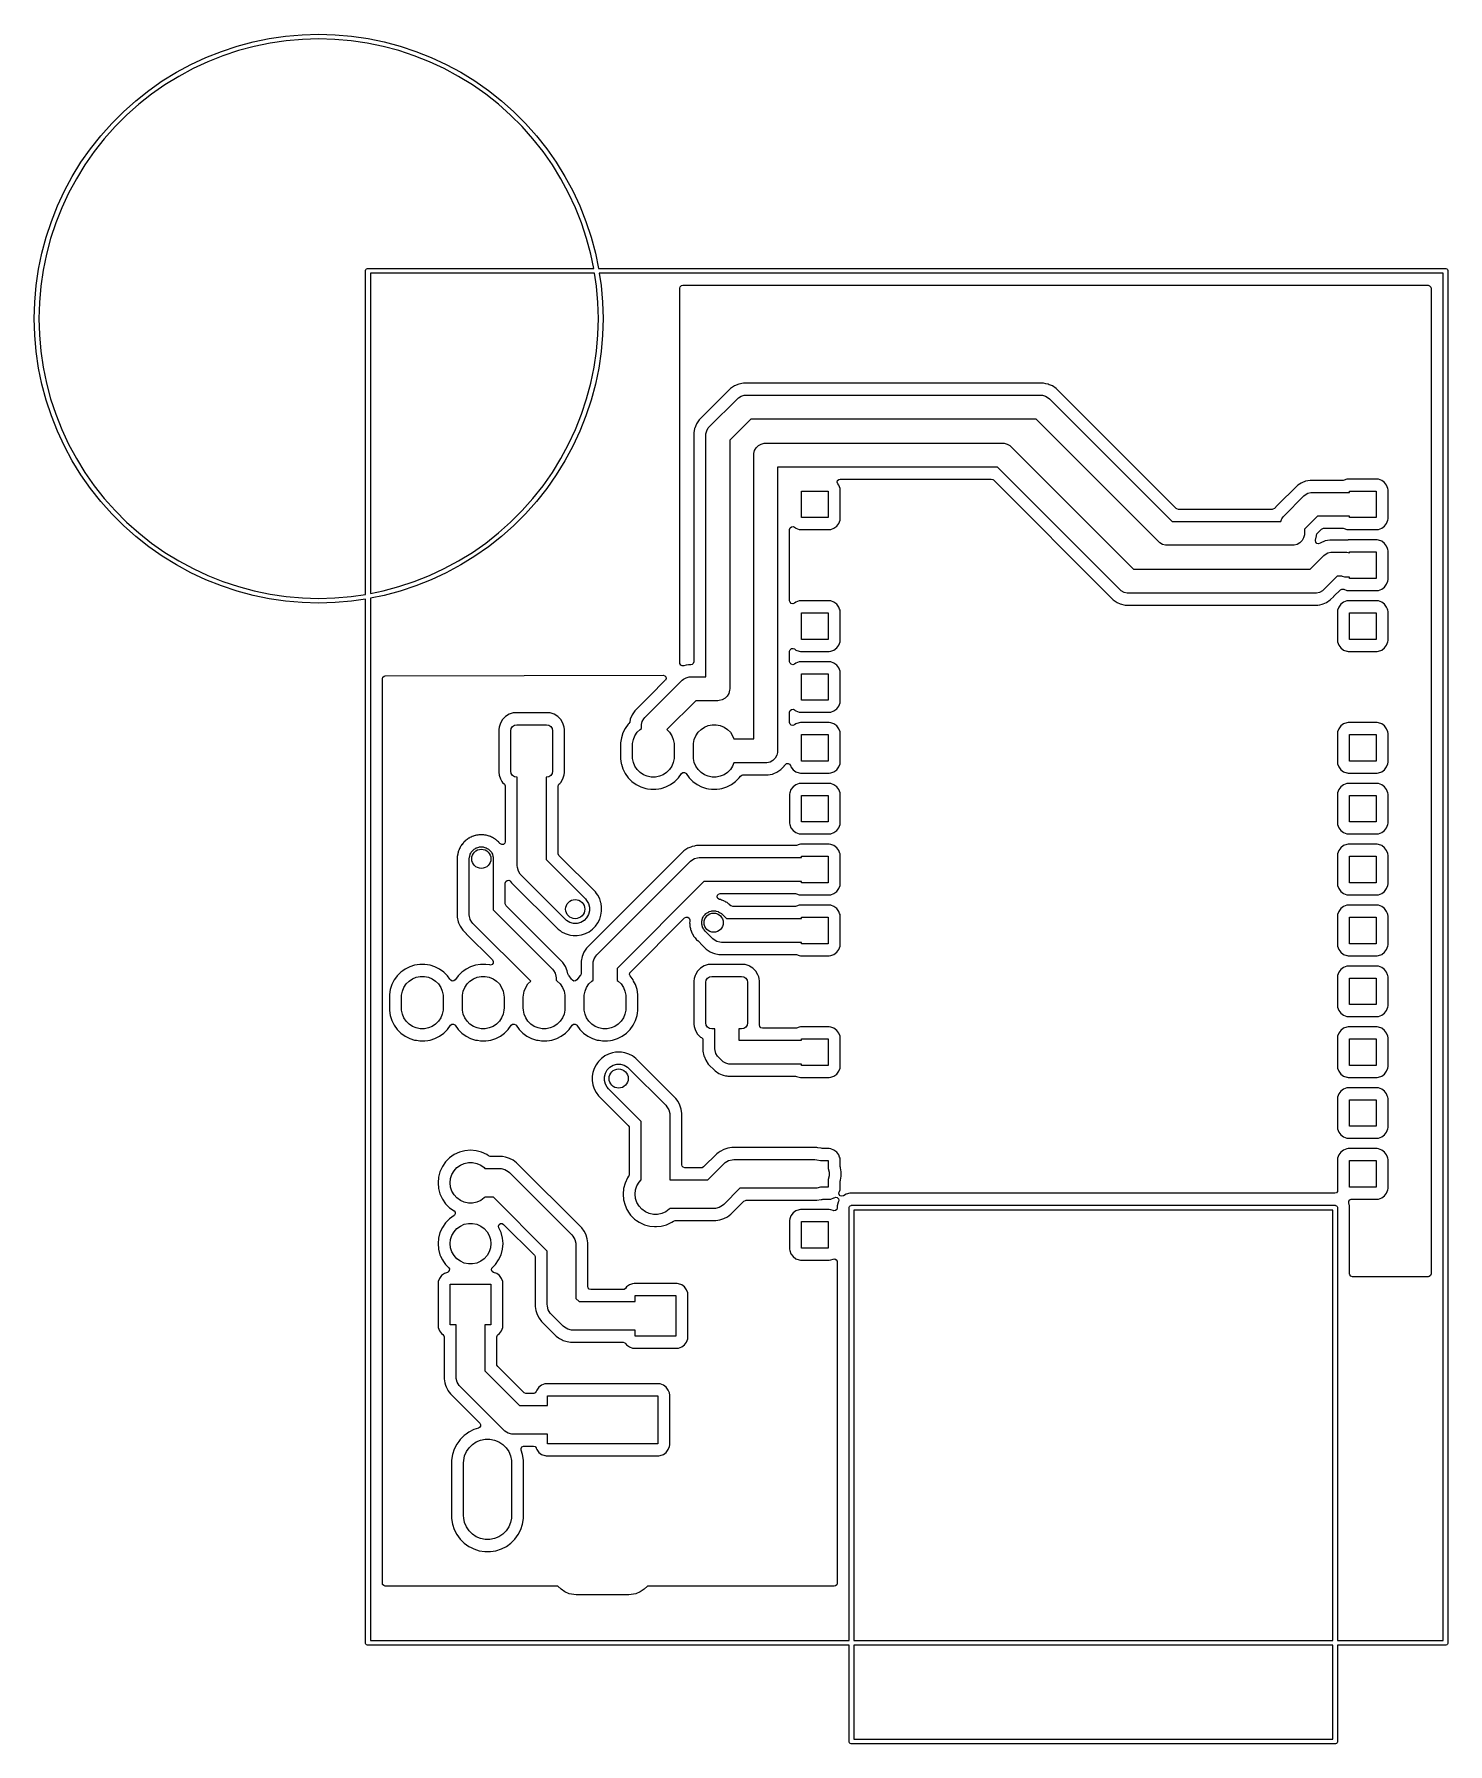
# Model space of a CAD drawing. Extents: x 75 to 134, y -115.2 to -43.8.
import ezdxf

# ---------------------------------------------------------------- set-up
doc = ezdxf.new("R2010")
doc.units = 0
doc.layers.add('BLACK', color=7, linetype='CONTINUOUS')

msp = doc.modelspace()

# ---------------------------------------------------------------- linework, layer by layer
at = {"layer": 'BLACK', "linetype": 'CONTINUOUS'}
for p, q in [((83.497445, -44.330004), (84.16431, -44.151318)), ((84.16431, -44.151318), (84.840437, -44.011709)), ((84.874309, -44.203807), (84.209294, -44.341122)), ((84.840437, -44.011709), (85.523537, -43.911649)), ((85.546183, -44.105392), (84.874309, -44.203807)), ((85.523537, -43.911649), (86.2113, -43.851478)), ((86.222642, -44.04621), (85.546183, -44.105392)), ((86.2113, -43.851478), (86.901398, -43.831398)), ((86.901398, -44.02646), (86.222642, -44.04621)), ((86.901398, -43.831398), (87.591496, -43.851478)), ((87.580154, -44.04621), (86.901398, -44.02646)), ((88.256613, -44.105392), (87.580154, -44.04621)), ((87.591496, -43.851478), (88.279259, -43.911649)), ((88.928487, -44.203807), (88.256613, -44.105392)), ((88.279259, -43.911649), (88.962359, -44.011709)), ((89.593502, -44.341122), (88.928487, -44.203807)), ((88.962359, -44.011709), (89.638486, -44.151318)), ((89.638486, -44.151318), (90.305351, -44.330004)), ((81.574779, -45.09383), (82.200485, -44.802058)), ((82.200485, -44.802058), (82.842097, -44.547162)), ((82.908812, -44.730461), (82.277745, -44.981168)), ((82.842097, -44.547162), (83.497445, -44.330004)), ((83.553389, -44.516871), (82.908812, -44.730461)), ((84.209294, -44.341122), (83.553389, -44.516871)), ((90.249407, -44.516871), (89.593502, -44.341122)), ((90.893984, -44.730461), (90.249407, -44.516871)), ((90.305351, -44.330004), (90.960699, -44.547162)), ((91.525051, -44.981168), (90.893984, -44.730461)), ((90.960699, -44.547162), (91.602311, -44.802058)), ((91.602311, -44.802058), (92.228017, -45.09383)), ((80.379495, -45.783928), (80.967097, -45.421489)), ((81.064628, -45.590418), (80.486683, -45.9469)), ((80.967097, -45.421489), (81.574779, -45.09383)), ((81.662323, -45.268144), (81.064628, -45.590418)), ((82.277745, -44.981168), (81.662323, -45.268144)), ((92.140473, -45.268144), (91.525051, -44.981168)), ((92.738168, -45.590418), (92.140473, -45.268144)), ((92.228017, -45.09383), (92.835699, -45.421489)), ((93.316113, -45.9469), (92.738168, -45.590418)), ((92.835699, -45.421489), (93.423301, -45.783928)), ((79.272408, -46.608123), (79.81396, -46.179919)), ((79.930443, -46.336383), (79.397791, -46.75755)), ((79.81396, -46.179919), (80.379495, -45.783928)), ((80.486683, -45.9469), (79.930443, -46.336383)), ((93.872353, -46.336383), (93.316113, -45.9469)), ((93.423301, -45.783928), (93.988836, -46.179919)), ((94.405005, -46.75755), (93.872353, -46.336383)), ((93.988836, -46.179919), (94.530388, -46.608123)), ((78.26849, -47.555271), (78.756669, -47.067092)), ((78.756669, -47.067092), (79.272408, -46.608123)), ((79.397791, -46.75755), (78.890529, -47.208975)), ((94.912267, -47.208975), (94.405005, -46.75755)), ((94.530388, -46.608123), (95.046127, -47.067092)), ((95.046127, -47.067092), (95.534306, -47.555271)), ((77.809521, -48.07101), (78.26849, -47.555271)), ((78.410373, -47.689131), (77.958948, -48.196393)), ((78.890529, -47.208975), (78.410373, -47.689131)), ((95.392423, -47.689131), (94.912267, -47.208975)), ((95.843848, -48.196393), (95.392423, -47.689131)), ((95.534306, -47.555271), (95.993275, -48.07101)), ((77.381317, -48.612562), (77.809521, -48.07101)), ((77.958948, -48.196393), (77.537781, -48.729045)), ((96.265015, -48.729045), (95.843848, -48.196393)), ((95.993275, -48.07101), (96.421479, -48.612562)), ((76.622887, -49.765699), (76.985326, -49.178097)), ((76.985326, -49.178097), (77.381317, -48.612562)), ((77.537781, -48.729045), (77.148298, -49.285285)), ((96.654498, -49.285285), (96.265015, -48.729045)), ((96.421479, -48.612562), (96.81747, -49.178097)), ((96.81747, -49.178097), (97.179909, -49.765699)), ((76.295228, -50.373381), (76.622887, -49.765699)), ((76.791816, -49.86323), (76.469542, -50.460925)), ((77.148298, -49.285285), (76.791816, -49.86323)), ((97.01098, -49.86323), (96.654498, -49.285285)), ((97.333254, -50.460925), (97.01098, -49.86323)), ((97.179909, -49.765699), (97.507568, -50.373381)), ((76.003456, -50.999087), (76.295228, -50.373381)), ((76.469542, -50.460925), (76.182566, -51.076347)), ((97.62023, -51.076347), (97.333254, -50.460925)), ((97.507568, -50.373381), (97.79934, -50.999087)), ((75.74856, -51.640699), (76.003456, -50.999087)), ((76.182566, -51.076347), (75.931859, -51.707414)), ((97.870937, -51.707414), (97.62023, -51.076347)), ((97.79934, -50.999087), (98.054236, -51.640699)), ((75.531402, -52.296047), (75.74856, -51.640699)), ((75.931859, -51.707414), (75.718269, -52.351991)), ((98.084527, -52.351991), (97.870937, -51.707414)), ((98.054236, -51.640699), (98.271394, -52.296047)), ((75.352716, -52.962912), (75.531402, -52.296047)), ((75.718269, -52.351991), (75.54252, -53.007896)), ((98.260276, -53.007896), (98.084527, -52.351991)), ((98.271394, -52.296047), (98.45008, -52.962912)), ((75.213107, -53.639039), (75.352716, -52.962912)), ((75.54252, -53.007896), (75.405205, -53.672911)), ((98.384601, -53.61), (98.260276, -53.007896)), ((98.45008, -52.962912), (98.583693, -53.61)), ((75.113047, -54.322139), (75.213107, -53.639039)), ((75.405205, -53.672911), (75.30679, -54.344785)), ((88.86, -53.71), (88.861921, -53.690491)), ((88.86, -67.206224), (88.86, -53.71)), ((88.861921, -53.690491), (88.876853, -53.654443)), ((88.876853, -53.654443), (88.904443, -53.626853)), ((88.904443, -53.626853), (88.940491, -53.611921)), ((88.940491, -53.611921), (88.96, -53.61)), ((88.96, -53.61), (98.384601, -53.61)), ((89.06, -53.81), (89.06, -67.169037)), ((98.417672, -53.81), (89.06, -53.81)), ((98.496006, -54.344785), (98.417672, -53.81)), ((98.583693, -53.61), (133.92, -53.61)), ((98.614731, -53.81), (98.689749, -54.322139)), ((133.82, -53.81), (98.614731, -53.81)), ((133.82, -110.86), (133.82, -53.81)), ((133.92, -53.61), (133.939509, -53.611921)), ((133.939509, -53.611921), (133.975557, -53.626853)), ((133.975557, -53.626853), (134.003147, -53.654443)), ((134.003147, -53.654443), (134.018079, -53.690491)), ((134.018079, -53.690491), (134.02, -53.71)), ((134.02, -53.71), (134.02, -110.96)), ((75.052876, -55.009902), (75.113047, -54.322139)), ((75.30679, -54.344785), (75.247608, -55.021244)), ((98.555188, -55.021244), (98.496006, -54.344785)), ((98.689749, -54.322139), (98.74992, -55.009902)), ((101.9705, -54.4345), (101.990185, -54.367461)), ((101.9705, -70.06612), (101.9705, -54.4345)), ((101.990185, -54.367461), (102.042989, -54.321706)), ((102.042989, -54.321706), (102.0945, -54.3105)), ((102.0945, -54.3105), (133.1955, -54.3105)), ((133.1955, -54.3105), (133.262539, -54.330185)), ((133.262539, -54.330185), (133.308294, -54.382989)), ((133.308294, -54.382989), (133.3195, -54.4345)), ((133.3195, -54.4345), (133.3195, -95.5555)), ((75.032796, -55.7), (75.052876, -55.009902)), ((75.247608, -55.021244), (75.227858, -55.7)), ((98.574938, -55.7), (98.555188, -55.021244)), ((98.74992, -55.009902), (98.77, -55.7)), ((75.052876, -56.390098), (75.032796, -55.7)), ((75.227858, -55.7), (75.247608, -56.378756)), ((98.555188, -56.378756), (98.574938, -55.7)), ((98.77, -55.7), (98.74992, -56.390098)), ((75.113047, -57.077861), (75.052876, -56.390098)), ((75.247608, -56.378756), (75.30679, -57.055215)), ((75.30679, -57.055215), (75.405205, -57.727089)), ((98.397591, -57.727089), (98.496006, -57.055215)), ((98.496006, -57.055215), (98.555188, -56.378756)), ((98.74992, -56.390098), (98.689749, -57.077861)), ((75.213107, -57.760961), (75.113047, -57.077861)), ((75.352716, -58.437088), (75.213107, -57.760961)), ((75.405205, -57.727089), (75.54252, -58.392104)), ((98.260276, -58.392104), (98.397591, -57.727089)), ((98.589689, -57.760961), (98.45008, -58.437088)), ((98.689749, -57.077861), (98.589689, -57.760961)), ((75.531402, -59.103953), (75.352716, -58.437088)), ((75.54252, -58.392104), (75.718269, -59.048009)), ((98.084527, -59.048009), (98.260276, -58.392104)), ((98.45008, -58.437088), (98.271394, -59.103953)), ((104.435732, -58.43395), (104.253664, -58.509364)), ((104.435742, -58.433947), (104.435732, -58.43395)), ((104.629029, -58.3955), (104.435742, -58.433947)), ((104.629031, -58.3955), (104.629029, -58.3955)), ((104.826113, -58.3955), (104.629031, -58.3955)), ((117.144541, -58.3955), (104.826113, -58.3955)), ((117.144544, -58.3955), (117.144541, -58.3955)), ((117.241188, -58.414724), (117.144544, -58.3955)), ((117.337828, -58.433946), (117.241188, -58.414724)), ((117.337832, -58.433948), (117.337828, -58.433946)), ((117.337836, -58.433949), (117.337832, -58.433948)), ((117.391165, -58.456038), (117.337836, -58.433949)), ((117.447315, -58.479296), (117.391165, -58.456038)), ((117.519911, -58.509366), (117.447315, -58.479296)), ((75.74856, -59.759301), (75.531402, -59.103953)), ((75.718269, -59.048009), (75.931859, -59.692586)), ((97.870937, -59.692586), (98.084527, -59.048009)), ((98.271394, -59.103953), (98.054236, -59.759301)), ((103.948423, -58.760228), (103.119901, -59.588751)), ((103.202447, -60.21402), (104.374019, -59.042448)), ((103.948468, -58.760181), (103.948423, -58.760228)), ((104.089786, -58.618863), (103.948468, -58.760181)), ((104.08979, -58.61886), (104.089786, -58.618863)), ((104.253651, -58.509371), (104.08979, -58.61886)), ((104.253664, -58.509364), (104.253651, -58.509371)), ((104.374019, -59.042448), (104.423167, -58.999346)), ((104.423167, -58.999346), (104.423191, -58.999323)), ((104.423191, -58.999323), (104.53623, -58.93406)), ((104.53623, -58.93406), (104.662309, -58.900278)), ((104.662309, -58.900278), (104.727572, -58.896)), ((104.727572, -58.896), (117.046, -58.896)), ((117.046, -58.896), (117.111248, -58.900277)), ((117.111248, -58.900277), (117.111263, -58.900277)), ((117.111263, -58.900277), (117.237342, -58.93406)), ((117.237342, -58.93406), (117.350381, -58.999323)), ((117.350381, -58.999323), (117.350396, -58.999338)), ((117.350396, -58.999338), (117.399553, -59.042447)), ((117.399553, -59.042447), (122.517107, -64.16)), ((117.51992, -58.509371), (117.519911, -58.509366)), ((117.68378, -58.618859), (117.51992, -58.509371)), ((117.683781, -58.61886), (117.68378, -58.618859)), ((117.683782, -58.618861), (117.683781, -58.61886)), ((117.823139, -58.758218), (117.683782, -58.618861)), ((117.823139, -58.758219), (117.823139, -58.758218)), ((117.830206, -58.765286), (117.823139, -58.758219)), ((117.830209, -58.765289), (117.830206, -58.765285)), ((117.830206, -58.765285), (117.830206, -58.765286)), ((122.688101, -63.623181), (117.830209, -58.765289)), ((76.003456, -60.400913), (75.74856, -59.759301)), ((75.931859, -59.692586), (76.182566, -60.323653)), ((97.62023, -60.323653), (97.870937, -59.692586)), ((98.054236, -59.759301), (97.79934, -60.400913)), ((102.850327, -59.858325), (102.778859, -59.929792)), ((102.918218, -59.790434), (102.850327, -59.858325)), ((102.918221, -59.790431), (102.918218, -59.790434)), ((103.119901, -59.588751), (102.918221, -59.790431)), ((104.934679, -59.896), (104.056, -60.774679)), ((116.838894, -59.896), (104.934679, -59.896)), ((121.956446, -65.013553), (116.838894, -59.896)), ((76.295228, -61.026619), (76.003456, -60.400913)), ((76.182566, -60.323653), (76.469542, -60.939075)), ((97.333254, -60.939075), (97.62023, -60.323653)), ((97.79934, -60.400913), (97.507568, -61.026619)), ((102.592576, -60.282636), (102.5555, -60.469027)), ((102.5555, -60.469027), (102.5555, -70.0205)), ((102.593948, -60.275739), (102.592576, -60.282636)), ((102.624441, -60.202125), (102.593948, -60.275739)), ((102.669364, -60.093666), (102.624441, -60.202123)), ((102.624441, -60.202123), (102.624441, -60.202125)), ((102.669371, -60.093653), (102.669364, -60.093666)), ((102.778859, -59.929792), (102.669371, -60.093653)), ((103.056, -60.567573), (103.060277, -60.502325)), ((103.056, -70.645), (103.056, -60.567573)), ((103.060277, -60.50231), (103.09406, -60.376231)), ((103.060277, -60.502325), (103.060277, -60.50231)), ((103.09406, -60.376231), (103.159323, -60.263192)), ((103.159323, -60.263192), (103.159338, -60.263176)), ((103.159338, -60.263176), (103.202447, -60.21402)), ((76.622887, -61.634301), (76.295228, -61.026619)), ((76.469542, -60.939075), (76.791816, -61.53677)), ((97.01098, -61.53677), (97.333254, -60.939075)), ((97.507568, -61.026619), (97.179909, -61.634301)), ((104.056, -60.774679), (104.056, -71.145)), ((105.056, -61.396), (105.060278, -61.330737)), ((105.060278, -61.330737), (105.09406, -61.204658)), ((105.09406, -61.204658), (105.159323, -61.091619)), ((105.159323, -61.091619), (105.251619, -60.999323)), ((105.251619, -60.999323), (105.364658, -60.93406)), ((105.364658, -60.93406), (105.490737, -60.900278)), ((105.490737, -60.900278), (105.556, -60.896)), ((105.556, -60.896), (115.436, -60.896)), ((115.436, -60.896), (115.501248, -60.900277)), ((115.501248, -60.900277), (115.501263, -60.900277)), ((115.501263, -60.900277), (115.627342, -60.93406)), ((115.627342, -60.93406), (115.740381, -60.999323)), ((115.740381, -60.999323), (115.740396, -60.999338)), ((115.740396, -60.999338), (115.789553, -61.042447)), ((115.789553, -61.042447), (120.907107, -66.16)), ((76.985326, -62.221903), (76.622887, -61.634301)), ((76.791816, -61.53677), (77.148298, -62.114715)), ((96.654498, -62.114715), (97.01098, -61.53677)), ((97.179909, -61.634301), (96.81747, -62.221903)), ((105.056, -73.24), (105.056, -61.396)), ((115.228894, -61.896), (106.056, -61.896)), ((106.056, -61.896), (106.056, -73.73)), ((120.346446, -67.013553), (115.228894, -61.896)), ((77.381317, -62.787438), (76.985326, -62.221903)), ((77.148298, -62.114715), (77.537781, -62.670955)), ((77.537781, -62.670955), (77.958948, -63.203607)), ((95.843848, -63.203607), (96.265015, -62.670955)), ((96.265015, -62.670955), (96.654498, -62.114715)), ((96.81747, -62.221903), (96.421479, -62.787438)), ((108.539317, -62.529348), (108.554168, -62.461075)), ((108.563734, -62.59481), (108.539317, -62.529348)), ((108.554168, -62.461075), (108.603573, -62.411669)), ((108.607796, -62.653669), (108.563734, -62.59481)), ((108.603573, -62.411669), (108.663001, -62.3965)), ((108.658091, -62.788517), (108.607796, -62.653669)), ((108.663001, -62.3965), (114.970218, -62.3965)), ((114.970218, -62.3965), (115.037257, -62.416185)), ((115.037257, -62.416185), (115.057899, -62.432819)), ((115.057899, -62.432819), (119.919735, -67.294655)), ((127.732214, -62.672863), (126.90222, -63.502859)), ((127.732215, -62.672862), (127.732214, -62.672863)), ((127.76094, -62.65367), (127.732215, -62.672862)), ((127.760941, -62.653669), (127.76094, -62.65367)), ((127.896079, -62.563371), (127.760941, -62.653669)), ((127.896089, -62.563366), (127.896079, -62.563371)), ((127.979315, -62.528892), (127.896089, -62.563366)), ((128.024834, -62.510038), (127.979315, -62.528892)), ((128.078161, -62.487949), (128.024834, -62.510037)), ((128.024834, -62.510037), (128.024834, -62.510038)), ((128.078167, -62.487947), (128.078161, -62.487949)), ((128.174812, -62.468724), (128.078167, -62.487947)), ((128.271455, -62.4495), (128.174812, -62.468724)), ((129.658547, -62.4495), (128.271455, -62.4495)), ((129.70188, -62.441682), (129.658547, -62.4495)), ((129.808516, -62.401908), (129.70188, -62.441682)), ((129.868123, -62.395501), (129.808516, -62.401908)), ((129.868129, -62.3955), (129.868123, -62.395501)), ((131.071864, -62.3955), (129.868129, -62.3955)), ((131.071873, -62.3955), (131.071864, -62.3955)), ((131.071881, -62.3955), (131.071873, -62.3955)), ((131.071883, -62.395501), (131.071881, -62.3955)), ((131.131483, -62.401908), (131.071883, -62.395501)), ((131.266328, -62.452202), (131.131482, -62.401908)), ((131.131482, -62.401908), (131.131483, -62.401908)), ((131.266335, -62.452206), (131.266328, -62.452202)), ((131.381544, -62.538452), (131.266335, -62.452206)), ((131.381547, -62.538455), (131.381544, -62.538452)), ((131.467793, -62.653664), (131.381547, -62.538455)), ((131.467795, -62.653668), (131.467793, -62.653664)), ((131.467796, -62.653669), (131.467795, -62.653668)), ((131.518091, -62.788517), (131.467796, -62.653669)), ((77.809521, -63.32899), (77.381317, -62.787438)), ((78.26849, -63.844729), (77.809521, -63.32899)), ((77.958948, -63.203607), (78.410373, -63.710869)), ((95.392423, -63.710869), (95.843848, -63.203607)), ((95.993275, -63.32899), (95.534306, -63.844729)), ((96.421479, -62.787438), (95.993275, -63.32899)), ((107.056, -64.004), (107.056, -62.896)), ((107.056, -62.896), (108.164, -62.896)), ((108.164, -62.896), (108.164, -64.004)), ((108.664499, -62.848128), (108.658091, -62.788517)), ((108.6645, -64.051873), (108.664499, -62.848128)), ((127.186447, -63.926447), (128.016446, -63.096447)), ((128.016446, -63.096447), (128.06561, -63.053331)), ((128.06561, -63.053331), (128.065619, -63.053323)), ((128.065619, -63.053323), (128.178658, -62.98806)), ((128.178658, -62.98806), (128.304737, -62.954277)), ((128.304737, -62.954277), (128.304752, -62.954277)), ((128.304752, -62.954277), (128.37, -62.95)), ((128.37, -62.95), (129.916, -62.95)), ((129.916, -62.95), (129.916, -62.896)), ((129.916, -62.896), (131.024, -62.896)), ((131.024, -62.896), (131.024, -64.004)), ((131.524499, -62.848128), (131.518091, -62.788517)), ((131.5245, -64.051873), (131.524499, -62.848128)), ((78.756669, -64.332908), (78.26849, -63.844729)), ((78.410373, -63.710869), (78.890529, -64.191025)), ((78.890529, -64.191025), (79.397791, -64.64245)), ((94.405005, -64.64245), (94.912267, -64.191025)), ((94.912267, -64.191025), (95.392423, -63.710869)), ((95.534306, -63.844729), (95.046127, -64.332908)), ((108.164, -64.004), (107.056, -64.004)), ((108.607796, -64.246331), (108.658091, -64.111483)), ((108.658091, -64.111483), (108.6645, -64.051873)), ((122.517107, -64.16), (127.058944, -64.16)), ((122.708743, -63.639815), (122.688101, -63.623181)), ((122.775782, -63.6595), (122.708743, -63.639815)), ((126.694217, -63.6595), (122.775782, -63.6595)), ((126.720575, -63.656666), (126.694217, -63.6595)), ((126.781898, -63.623181), (126.720575, -63.656666)), ((126.90222, -63.502859), (126.781898, -63.623181)), ((127.058944, -64.16), (127.07806, -64.088658)), ((127.07806, -64.088658), (127.099298, -64.051873)), ((127.099298, -64.051873), (127.143323, -63.975619)), ((127.143323, -63.975619), (127.143338, -63.975603)), ((127.143338, -63.975603), (127.186447, -63.926447)), ((128.577107, -63.95), (128.04, -64.487106)), ((129.916, -63.95), (128.577107, -63.95)), ((129.916, -64.004), (129.916, -63.95)), ((131.024, -64.004), (129.916, -64.004)), ((131.467796, -64.246331), (131.518091, -64.111483)), ((131.518091, -64.111483), (131.5245, -64.051873)), ((79.272408, -64.791877), (78.756669, -64.332908)), ((79.81396, -65.220081), (79.272408, -64.791877)), ((79.397791, -64.64245), (79.930443, -65.063617)), ((93.872353, -65.063617), (94.405005, -64.64245)), ((94.530388, -64.791877), (93.988836, -65.220081)), ((95.046127, -64.332908), (94.530388, -64.791877)), ((106.5565, -64.503001), (106.576185, -64.435962)), ((106.5565, -67.476998), (106.5565, -64.503001)), ((106.576185, -64.435962), (106.628989, -64.390207)), ((106.628989, -64.390207), (106.698147, -64.380263)), ((106.698147, -64.380263), (106.75481, -64.403734)), ((106.75481, -64.403734), (106.797861, -64.435962)), ((106.797861, -64.435962), (106.813668, -64.447795)), ((106.813668, -64.447795), (106.813671, -64.447797)), ((106.813671, -64.447797), (106.948517, -64.498091)), ((106.948517, -64.498091), (106.948516, -64.498091)), ((106.948516, -64.498091), (106.955444, -64.498835)), ((106.955444, -64.498835), (107.008127, -64.5045)), ((107.008127, -64.5045), (108.211872, -64.504499)), ((108.211872, -64.504499), (108.271483, -64.498091)), ((108.271483, -64.498091), (108.406331, -64.447796)), ((108.406331, -64.447796), (108.521546, -64.361546)), ((108.521546, -64.361546), (108.607796, -64.246331)), ((128.00194, -64.851342), (127.936677, -64.964381)), ((128.035722, -64.725263), (128.00194, -64.851342)), ((128.04, -64.66), (128.035722, -64.725263)), ((128.04, -64.487106), (128.04, -64.66)), ((128.502817, -64.947981), (128.5405, -64.758541)), ((128.5405, -64.745782), (128.560185, -64.678743)), ((128.5405, -64.758541), (128.5405, -64.745782)), ((128.560185, -64.678743), (128.576819, -64.658101)), ((128.576819, -64.658101), (128.748102, -64.486819)), ((128.748102, -64.486819), (128.809425, -64.453334)), ((128.809425, -64.453334), (128.835783, -64.4505)), ((128.835783, -64.4505), (129.658547, -64.4505)), ((129.658547, -64.4505), (129.70188, -64.458318)), ((129.70188, -64.458318), (129.808517, -64.498091)), ((129.808517, -64.498091), (129.808516, -64.498091)), ((129.808516, -64.498091), (129.815444, -64.498835)), ((129.815444, -64.498835), (129.868127, -64.5045)), ((129.868127, -64.5045), (131.071872, -64.504499)), ((131.071872, -64.504499), (131.131483, -64.498091)), ((131.131483, -64.498091), (131.266331, -64.447796)), ((131.266331, -64.447796), (131.381546, -64.361546)), ((131.381546, -64.361546), (131.467796, -64.246331)), ((80.379495, -65.616072), (79.81396, -65.220081)), ((79.930443, -65.063617), (80.486683, -65.4531)), ((80.967097, -65.978511), (80.379495, -65.616072)), ((80.486683, -65.4531), (81.064628, -65.809582)), ((92.738168, -65.809582), (93.316113, -65.4531)), ((93.423301, -65.616072), (92.835699, -65.978511)), ((93.316113, -65.4531), (93.872353, -65.063617)), ((93.988836, -65.220081), (93.423301, -65.616072)), ((122.00561, -65.056668), (121.956446, -65.013553)), ((122.005619, -65.056677), (122.00561, -65.056668)), ((122.118658, -65.12194), (122.005619, -65.056677)), ((122.244737, -65.155723), (122.118658, -65.12194)), ((122.244752, -65.155723), (122.244737, -65.155723)), ((122.31, -65.16), (122.244752, -65.155723)), ((127.54, -65.16), (122.31, -65.16)), ((127.605263, -65.155722), (127.54, -65.16)), ((127.731342, -65.12194), (127.605263, -65.155722)), ((127.844381, -65.056677), (127.731342, -65.12194)), ((127.936677, -64.964381), (127.844381, -65.056677)), ((128.272894, -66.16), (128.846447, -65.586446)), ((128.501405, -64.956697), (128.502817, -64.947981)), ((128.51258, -65.025667), (128.501405, -64.956697)), ((128.55927, -65.077646), (128.51258, -65.025667)), ((128.626649, -65.096132), (128.55927, -65.077646)), ((128.693327, -65.075255), (128.626649, -65.096132)), ((128.726076, -65.053373), (128.693327, -65.075255)), ((128.726088, -65.053366), (128.726076, -65.053373)), ((128.880277, -64.9895), (128.726088, -65.053366)), ((128.846447, -65.586446), (128.895603, -65.543338)), ((128.908162, -64.977949), (128.880277, -64.9895)), ((128.895603, -65.543338), (128.895619, -65.543323)), ((128.895619, -65.543323), (129.008658, -65.47806)), ((128.90817, -64.977947), (128.908162, -64.977949)), ((129.004812, -64.958724), (128.90817, -64.977947)), ((129.101455, -64.9395), (129.004812, -64.958724)), ((129.008658, -65.47806), (129.134737, -65.444277)), ((129.824279, -64.9395), (129.101455, -64.9395)), ((129.134737, -65.444277), (129.134752, -65.444277)), ((129.134752, -65.444277), (129.2, -65.44)), ((129.2, -65.44), (129.74, -65.44)), ((129.74, -65.44), (129.805248, -65.444277)), ((129.805248, -65.444277), (129.805263, -65.444277)), ((129.805263, -65.444277), (129.916, -65.473949)), ((129.83753, -64.93879), (129.824279, -64.9395)), ((129.846123, -64.937866), (129.83753, -64.93879)), ((129.868125, -64.935501), (129.846123, -64.937866)), ((129.868129, -64.9355), (129.868125, -64.935501)), ((131.071864, -64.9355), (129.868129, -64.9355)), ((129.916, -65.473949), (129.916, -65.436)), ((129.916, -65.436), (131.024, -65.436)), ((131.024, -65.436), (131.024, -66.544)), ((131.071873, -64.9355), (131.071864, -64.9355)), ((131.071881, -64.9355), (131.071873, -64.9355)), ((131.071883, -64.935501), (131.071881, -64.9355)), ((131.131483, -64.941908), (131.071883, -64.935501)), ((131.266328, -64.992202), (131.131482, -64.941908)), ((131.131482, -64.941908), (131.131483, -64.941908)), ((131.266335, -64.992206), (131.266328, -64.992202)), ((131.381544, -65.078452), (131.266335, -64.992206)), ((131.381547, -65.078455), (131.381544, -65.078452)), ((131.467793, -65.193664), (131.381547, -65.078455)), ((131.467797, -65.193671), (131.467793, -65.193664)), ((131.505461, -65.294655), (131.467797, -65.193671)), ((131.518091, -65.328517), (131.505461, -65.294655)), ((131.524499, -65.388128), (131.518091, -65.328517)), ((131.5245, -66.591873), (131.524499, -65.388128)), ((81.574779, -66.30617), (80.967097, -65.978511)), ((81.064628, -65.809582), (81.662323, -66.131856)), ((82.200485, -66.597942), (81.574779, -66.30617)), ((81.662323, -66.131856), (82.277745, -66.418832)), ((91.525051, -66.418832), (92.140473, -66.131856)), ((92.228017, -66.30617), (91.602311, -66.597942)), ((92.140473, -66.131856), (92.738168, -65.809582)), ((92.835699, -65.978511), (92.228017, -66.30617)), ((120.907107, -66.16), (128.272894, -66.16)), ((82.842097, -66.852838), (82.200485, -66.597942)), ((82.277745, -66.418832), (82.908812, -66.669539)), ((83.497445, -67.069996), (82.842097, -66.852838)), ((82.908812, -66.669539), (83.553389, -66.883129)), ((83.553389, -66.883129), (84.209294, -67.058878)), ((89.593502, -67.058878), (90.249407, -66.883129)), ((90.249407, -66.883129), (90.893984, -66.669539)), ((90.960699, -66.852838), (90.305351, -67.069996)), ((90.893984, -66.669539), (91.525051, -66.418832)), ((91.602311, -66.597942), (90.960699, -66.852838)), ((120.39561, -67.056668), (120.346446, -67.013553)), ((120.395619, -67.056677), (120.39561, -67.056668)), ((120.508658, -67.12194), (120.395619, -67.056677)), ((128.784381, -67.056677), (128.671342, -67.12194)), ((128.784396, -67.056661), (128.784381, -67.056677)), ((128.833553, -67.013553), (128.784396, -67.056661)), ((129.407107, -66.44), (128.833553, -67.013553)), ((129.267348, -67.28757), (129.538633, -67.016286)), ((129.577977, -66.44), (129.407107, -66.44)), ((129.538633, -67.016286), (129.599952, -66.982804)), ((129.598658, -66.45194), (129.577977, -66.44)), ((129.625301, -66.459079), (129.598658, -66.45194)), ((129.599952, -66.982804), (129.650495, -66.982352)), ((129.724737, -66.485723), (129.625301, -66.459079)), ((129.650495, -66.982352), (129.659097, -66.984063)), ((129.659097, -66.984063), (129.678213, -66.989491)), ((129.678213, -66.989491), (129.808517, -67.038091)), ((129.724752, -66.485723), (129.724737, -66.485723)), ((129.79, -66.49), (129.724752, -66.485723)), ((129.916, -66.49), (129.79, -66.49)), ((129.808517, -67.038091), (129.868127, -67.0445)), ((129.868127, -67.0445), (131.071872, -67.044499)), ((129.916, -66.544), (129.916, -66.49)), ((131.024, -66.544), (129.916, -66.544)), ((131.071872, -67.044499), (131.131483, -67.038091)), ((131.131483, -67.038091), (131.266331, -66.987796)), ((131.266331, -66.987796), (131.381546, -66.901546)), ((131.381546, -66.901546), (131.467796, -66.786331)), ((131.467796, -66.786331), (131.518091, -66.651483)), ((131.518091, -66.651483), (131.5245, -66.591873)), ((84.16431, -67.248682), (83.497445, -67.069996)), ((84.840437, -67.388291), (84.16431, -67.248682)), ((84.209294, -67.058878), (84.874309, -67.196193)), ((85.523537, -67.488351), (84.840437, -67.388291)), ((84.874309, -67.196193), (85.546183, -67.294608)), ((86.2113, -67.548522), (85.523537, -67.488351)), ((85.546183, -67.294608), (86.222642, -67.35379)), ((86.901398, -67.568602), (86.2113, -67.548522)), ((86.222642, -67.35379), (86.901398, -67.37354)), ((86.901398, -67.37354), (87.580154, -67.35379)), ((87.591496, -67.548522), (86.901398, -67.568602)), ((87.580154, -67.35379), (88.256613, -67.294608)), ((88.279259, -67.488351), (87.591496, -67.548522)), ((88.256613, -67.294608), (88.86, -67.206224)), ((88.86, -67.403284), (88.279259, -67.488351)), ((88.86, -110.96), (88.86, -67.403284)), ((89.06, -67.169037), (89.593502, -67.058878)), ((89.638486, -67.248682), (89.06, -67.368129)), ((89.06, -67.368129), (89.06, -110.86)), ((90.305351, -67.069996), (89.638486, -67.248682)), ((106.571668, -67.536425), (106.5565, -67.476998)), ((106.621074, -67.58583), (106.571668, -67.536425)), ((106.689347, -67.600682), (106.621074, -67.58583)), ((106.754811, -67.576265), (106.689347, -67.600682)), ((106.813668, -67.532204), (106.754811, -67.576265)), ((106.813671, -67.532202), (106.813668, -67.532204)), ((106.948516, -67.481908), (106.813671, -67.532202)), ((107.008123, -67.475501), (106.948516, -67.481908)), ((107.008129, -67.4755), (107.008123, -67.475501)), ((108.211864, -67.4755), (107.008129, -67.4755)), ((108.211873, -67.4755), (108.211864, -67.4755)), ((108.211881, -67.4755), (108.211873, -67.4755)), ((108.211883, -67.475501), (108.211881, -67.4755)), ((108.271483, -67.481908), (108.211883, -67.475501)), ((108.406328, -67.532202), (108.271482, -67.481908)), ((108.271482, -67.481908), (108.271483, -67.481908)), ((108.406335, -67.532206), (108.406328, -67.532202)), ((108.521544, -67.618452), (108.406335, -67.532206)), ((108.521547, -67.618455), (108.521544, -67.618452)), ((108.607793, -67.733664), (108.521547, -67.618455)), ((108.607797, -67.733671), (108.607793, -67.733664)), ((108.642862, -67.827687), (108.607797, -67.733671)), ((119.919735, -67.294655), (119.919764, -67.294686)), ((119.919764, -67.294686), (120.062214, -67.437136)), ((120.062214, -67.437136), (120.062218, -67.437139)), ((120.062218, -67.437139), (120.226079, -67.546628)), ((120.226079, -67.546628), (120.226092, -67.546635)), ((120.226092, -67.546635), (120.354833, -67.599961)), ((120.354833, -67.599961), (120.397744, -67.617735)), ((120.397744, -67.617735), (120.408164, -67.622051)), ((120.408164, -67.622051), (120.504812, -67.641275)), ((120.504812, -67.641275), (120.553135, -67.650887)), ((120.634737, -67.155723), (120.508658, -67.12194)), ((120.553135, -67.650887), (120.601458, -67.6605)), ((120.601458, -67.6605), (120.601459, -67.6605)), ((120.601459, -67.6605), (128.578542, -67.6605)), ((120.634752, -67.155723), (120.634737, -67.155723)), ((120.7, -67.16), (120.634752, -67.155723)), ((128.48, -67.16), (120.7, -67.16)), ((128.545248, -67.155723), (128.48, -67.16)), ((128.545263, -67.155723), (128.545248, -67.155723)), ((128.671342, -67.12194), (128.545263, -67.155723)), ((128.578542, -67.6605), (128.59787, -67.656655)), ((128.59787, -67.656655), (128.675188, -67.641275)), ((128.675188, -67.641275), (128.771836, -67.622051)), ((128.771836, -67.622051), (128.825165, -67.599961)), ((128.825165, -67.599961), (128.953914, -67.546632)), ((128.953914, -67.546632), (129.117782, -67.437139)), ((129.117782, -67.437139), (129.257139, -67.297782)), ((129.257139, -67.29778), (129.267347, -67.287573)), ((129.257139, -67.297782), (129.257139, -67.29778)), ((129.267347, -67.287573), (129.267348, -67.28757)), ((129.472202, -67.733671), (129.421908, -67.868517)), ((129.472206, -67.733664), (129.472202, -67.733671)), ((129.558452, -67.618455), (129.472206, -67.733664)), ((129.558455, -67.618452), (129.558452, -67.618455)), ((129.673664, -67.532206), (129.558455, -67.618452)), ((129.673671, -67.532202), (129.673664, -67.532206)), ((129.808516, -67.481908), (129.673671, -67.532202)), ((129.868123, -67.475501), (129.808516, -67.481908)), ((129.868129, -67.4755), (129.868123, -67.475501)), ((131.071864, -67.4755), (129.868129, -67.4755)), ((131.071873, -67.4755), (131.071864, -67.4755)), ((131.071881, -67.4755), (131.071873, -67.4755)), ((131.071883, -67.475501), (131.071881, -67.4755)), ((131.131483, -67.481908), (131.071883, -67.475501)), ((131.266328, -67.532202), (131.131482, -67.481908)), ((131.131482, -67.481908), (131.131483, -67.481908)), ((131.266335, -67.532206), (131.266328, -67.532202)), ((131.381544, -67.618452), (131.266335, -67.532206)), ((131.381547, -67.618455), (131.381544, -67.618452)), ((131.467793, -67.733664), (131.381547, -67.618455)), ((131.467797, -67.733671), (131.467793, -67.733664)), ((131.502862, -67.827687), (131.467797, -67.733671)), ((107.056, -69.084), (107.056, -67.976)), ((107.056, -67.976), (108.164, -67.976)), ((108.164, -67.976), (108.164, -69.084)), ((108.658091, -67.868517), (108.642862, -67.827687)), ((108.664499, -67.928128), (108.658091, -67.868517)), ((108.664499, -67.928135), (108.664499, -67.928128)), ((108.6645, -69.131873), (108.664499, -67.928135)), ((129.415501, -67.928123), (129.4155, -67.928135)), ((129.4155, -67.928135), (129.4155, -69.13187)), ((129.4165, -67.918826), (129.415501, -67.928123)), ((129.421908, -67.868517), (129.4165, -67.918826)), ((129.916, -69.084), (129.916, -67.976)), ((129.916, -67.976), (131.024, -67.976)), ((131.024, -67.976), (131.024, -69.084)), ((131.518091, -67.868517), (131.502862, -67.827687)), ((131.524499, -67.928128), (131.518091, -67.868517)), ((131.5245, -69.131873), (131.524499, -67.928128)), ((108.164, -69.084), (107.056, -69.084)), ((108.607796, -69.326331), (108.658091, -69.191483)), ((108.658091, -69.191483), (108.6645, -69.131873)), ((129.4155, -69.13187), (129.415501, -69.131876)), ((129.415501, -69.131876), (129.421908, -69.191483)), ((129.421908, -69.191483), (129.472202, -69.326328)), ((131.024, -69.084), (129.916, -69.084)), ((131.467796, -69.326331), (131.518091, -69.191483)), ((131.518091, -69.191483), (131.5245, -69.131873)), ((106.5565, -69.583001), (106.576185, -69.515962)), ((106.5565, -70.016998), (106.5565, -69.583001)), ((106.576185, -69.515962), (106.628989, -69.470207)), ((106.628989, -69.470207), (106.698147, -69.460263)), ((106.698147, -69.460263), (106.75481, -69.483734)), ((106.75481, -69.483734), (106.797861, -69.515962)), ((106.797861, -69.515962), (106.813668, -69.527795)), ((106.813668, -69.527795), (106.813671, -69.527797)), ((106.813671, -69.527797), (106.948517, -69.578091)), ((106.948517, -69.578091), (106.948516, -69.578091)), ((106.948516, -69.578091), (106.955444, -69.578835)), ((106.955444, -69.578835), (107.008127, -69.5845)), ((107.008127, -69.5845), (108.211872, -69.584499)), ((108.211872, -69.584499), (108.271483, -69.578091)), ((108.271483, -69.578091), (108.406331, -69.527796)), ((108.406331, -69.527796), (108.521546, -69.441546)), ((108.521546, -69.441546), (108.607796, -69.326331)), ((129.472202, -69.326328), (129.472206, -69.326335)), ((129.472206, -69.326335), (129.558452, -69.441544)), ((129.558452, -69.441544), (129.558455, -69.441547)), ((129.558455, -69.441547), (129.673664, -69.527793)), ((129.673664, -69.527793), (129.673671, -69.527797)), ((129.673671, -69.527797), (129.808517, -69.578091)), ((129.808517, -69.578091), (129.808516, -69.578091)), ((129.808516, -69.578091), (129.815444, -69.578835)), ((129.815444, -69.578835), (129.868127, -69.5845)), ((129.868127, -69.5845), (131.071872, -69.584499)), ((131.071872, -69.584499), (131.131483, -69.578091)), ((131.131483, -69.578091), (131.266331, -69.527796)), ((131.266331, -69.527796), (131.381546, -69.441546)), ((131.381546, -69.441546), (131.467796, -69.326331)), ((89.580185, -70.66593), (89.632989, -70.620175)), ((89.632989, -70.620175), (89.684199, -70.608969)), ((89.684199, -70.608969), (101.277766, -70.580965)), ((101.277766, -70.580965), (101.344852, -70.600488)), ((101.344852, -70.600488), (101.390735, -70.653181)), ((101.974318, -70.096652), (101.9705, -70.06612)), ((102.009903, -70.15678), (101.974318, -70.096652)), ((102.072347, -70.188125), (102.009903, -70.15678)), ((102.129827, -70.18201), (102.072347, -70.188125)), ((102.130649, -70.184717), (102.129827, -70.18201)), ((102.136481, -70.182947), (102.130649, -70.184717)), ((102.233126, -70.163724), (102.136481, -70.182947)), ((102.329769, -70.1445), (102.233126, -70.163724)), ((102.4315, -70.1445), (102.329769, -70.1445)), ((102.483011, -70.133294), (102.4315, -70.1445)), ((102.535815, -70.087539), (102.483011, -70.133294)), ((102.5555, -70.0205), (102.535815, -70.087539)), ((106.571668, -70.076425), (106.5565, -70.016998)), ((106.621074, -70.12583), (106.571668, -70.076425)), ((106.689347, -70.140682), (106.621074, -70.12583)), ((106.754811, -70.116265), (106.689347, -70.140682)), ((106.813668, -70.072204), (106.754811, -70.116265)), ((106.813671, -70.072202), (106.813668, -70.072204)), ((106.948516, -70.021908), (106.813671, -70.072202)), ((107.008123, -70.015501), (106.948516, -70.021908)), ((107.008129, -70.0155), (107.008123, -70.015501)), ((108.211864, -70.0155), (107.008129, -70.0155)), ((107.056, -71.624), (107.056, -70.516)), ((107.056, -70.516), (108.164, -70.516)), ((108.164, -70.516), (108.164, -71.624)), ((108.211873, -70.0155), (108.211864, -70.0155)), ((108.211881, -70.0155), (108.211873, -70.0155)), ((108.211883, -70.015501), (108.211881, -70.0155)), ((108.271483, -70.021908), (108.211883, -70.015501)), ((108.406328, -70.072202), (108.271482, -70.021908)), ((108.271482, -70.021908), (108.271483, -70.021908)), ((108.406335, -70.072206), (108.406328, -70.072202)), ((108.521544, -70.158452), (108.406335, -70.072206)), ((108.521547, -70.158455), (108.521544, -70.158452)), ((108.607793, -70.273664), (108.521547, -70.158455)), ((108.607795, -70.273668), (108.607793, -70.273664)), ((108.607796, -70.273669), (108.607795, -70.273668)), ((108.658091, -70.408517), (108.607796, -70.273669)), ((108.664499, -70.468128), (108.658091, -70.408517)), ((108.6645, -71.671873), (108.664499, -70.468128)), ((89.5605, -70.732969), (89.580185, -70.66593)), ((89.5605, -83.907133), (89.5605, -70.732969)), ((100.516447, -72.349761), (102.074761, -70.791446)), ((101.365746, -70.792646), (100.721558, -71.436835)), ((101.371974, -70.785941), (101.365746, -70.792646)), ((101.400845, -70.722316), (101.371974, -70.785941)), ((101.390735, -70.653181), (101.400845, -70.722316)), ((102.074761, -70.791446), (102.123917, -70.748338)), ((102.123917, -70.748338), (102.123933, -70.748323)), ((102.123933, -70.748323), (102.236972, -70.68306)), ((102.236972, -70.68306), (102.363051, -70.649277)), ((102.363051, -70.649277), (102.363066, -70.649277)), ((102.363066, -70.649277), (102.428314, -70.645)), ((102.428314, -70.645), (103.056, -70.645)), ((104.01794, -71.336342), (103.952677, -71.449381)), ((104.051722, -71.210263), (104.01794, -71.336342)), ((104.056, -71.145), (104.051722, -71.210263)), ((100.176849, -71.981544), (100.092859, -72.065533)), ((100.232218, -71.926175), (100.176849, -71.981544)), ((100.232221, -71.926172), (100.232218, -71.926175)), ((100.721558, -71.436835), (100.232221, -71.926172)), ((102.635421, -71.645), (101.42993, -72.850489)), ((103.556, -71.645), (102.635421, -71.645)), ((103.621263, -71.640722), (103.556, -71.645)), ((103.747342, -71.60694), (103.621263, -71.640722)), ((103.860381, -71.541677), (103.747342, -71.60694)), ((103.952677, -71.449381), (103.860381, -71.541677)), ((106.576185, -72.055962), (106.628989, -72.010207)), ((106.628989, -72.010207), (106.698147, -72.000263)), ((106.698147, -72.000263), (106.75481, -72.023734)), ((106.75481, -72.023734), (106.765362, -72.031633)), ((106.765362, -72.031633), (106.813668, -72.067795)), ((108.164, -71.624), (107.056, -71.624)), ((108.406331, -72.067796), (108.521546, -71.981546)), ((108.521546, -71.981546), (108.607796, -71.866331)), ((108.607796, -71.866331), (108.658091, -71.731483)), ((108.658091, -71.731483), (108.6645, -71.671873)), ((94.43, -72.742204), (94.4195, -72.844983)), ((94.430001, -72.742204), (94.43, -72.742204)), ((94.485186, -72.575666), (94.430001, -72.742203)), ((94.430001, -72.742203), (94.430001, -72.742204)), ((94.485187, -72.575663), (94.485186, -72.575666)), ((94.577289, -72.426342), (94.485187, -72.575663)), ((94.701342, -72.302289), (94.577289, -72.426342)), ((94.850663, -72.210187), (94.701342, -72.302289)), ((94.850668, -72.210185), (94.850663, -72.210187)), ((95.0172, -72.155001), (94.850668, -72.210185)), ((94.93903, -72.799329), (94.993223, -72.718223)), ((94.993223, -72.718223), (95.074329, -72.66403)), ((95.017203, -72.155), (95.0172, -72.155001)), ((95.119981, -72.144501), (95.017203, -72.155)), ((95.074329, -72.66403), (95.17, -72.645)), ((95.119998, -72.1445), (95.119981, -72.144501)), ((96.46001, -72.1445), (95.119998, -72.1445)), ((95.17, -72.645), (96.41, -72.645)), ((96.41, -72.645), (96.505671, -72.66403)), ((96.562795, -72.155), (96.46001, -72.1445)), ((96.505671, -72.66403), (96.586777, -72.718223)), ((96.562797, -72.155001), (96.562795, -72.155)), ((96.729334, -72.210186), (96.562797, -72.155001)), ((96.586777, -72.718223), (96.64097, -72.799329)), ((96.878656, -72.302288), (96.729334, -72.210186)), ((97.002712, -72.426344), (96.878656, -72.302288)), ((97.094814, -72.575666), (97.002712, -72.426344)), ((97.149999, -72.742203), (97.094814, -72.575666)), ((97.160499, -72.844992), (97.149999, -72.742203)), ((99.824637, -72.622182), (99.697845, -72.796697)), ((99.84972, -72.597099), (99.824637, -72.622182)), ((99.851269, -72.595522), (99.84972, -72.597099)), ((99.883654, -72.533611), (99.851269, -72.595522)), ((99.907947, -72.411484), (99.883654, -72.533611)), ((99.90795, -72.411474), (99.907947, -72.411484)), ((99.983364, -72.229406), (99.90795, -72.411474)), ((99.983371, -72.229393), (99.983364, -72.229406)), ((100.092859, -72.065533), (99.983371, -72.229393)), ((100.37, -72.703314), (100.374277, -72.638066)), ((100.37, -72.807787), (100.37, -72.703314)), ((100.374277, -72.638051), (100.40806, -72.511972)), ((100.374277, -72.638066), (100.374277, -72.638051)), ((100.40806, -72.511972), (100.473323, -72.398933)), ((100.473323, -72.398933), (100.473338, -72.398917)), ((100.473338, -72.398917), (100.516447, -72.349761)), ((102.858078, -72.842481), (102.999885, -72.747729)), ((102.999885, -72.747729), (103.157452, -72.682462)), ((103.157452, -72.682462), (103.324725, -72.649189)), ((103.324725, -72.649189), (103.495275, -72.649189)), ((103.495275, -72.649189), (103.662548, -72.682462)), ((103.662548, -72.682462), (103.820115, -72.747729)), ((103.820115, -72.747729), (103.961922, -72.842481)), ((106.5565, -72.123001), (106.576185, -72.055962)), ((106.5565, -72.556998), (106.5565, -72.123001)), ((106.571668, -72.616425), (106.5565, -72.556998)), ((106.621074, -72.66583), (106.571668, -72.616425)), ((106.689347, -72.680682), (106.621074, -72.66583)), ((106.754811, -72.656265), (106.689347, -72.680682)), ((106.813668, -72.612204), (106.754811, -72.656265)), ((106.813668, -72.067795), (106.813671, -72.067797)), ((106.813671, -72.612202), (106.813668, -72.612204)), ((106.813671, -72.067797), (106.948517, -72.118091)), ((106.948516, -72.561908), (106.813671, -72.612202)), ((106.948517, -72.118091), (106.948516, -72.118091)), ((106.948516, -72.118091), (106.955444, -72.118835)), ((107.008123, -72.555501), (106.948516, -72.561908)), ((106.955444, -72.118835), (107.008127, -72.1245)), ((107.008129, -72.5555), (107.008123, -72.555501)), ((107.008127, -72.1245), (108.211872, -72.124499)), ((108.211864, -72.5555), (107.008129, -72.5555)), ((108.211873, -72.5555), (108.211864, -72.5555)), ((108.211872, -72.124499), (108.271483, -72.118091)), ((108.211881, -72.5555), (108.211873, -72.5555)), ((108.211883, -72.555501), (108.211881, -72.5555)), ((108.271483, -72.561908), (108.211883, -72.555501)), ((108.406328, -72.612202), (108.271482, -72.561908)), ((108.271482, -72.561908), (108.271483, -72.561908)), ((108.271483, -72.118091), (108.406331, -72.067796)), ((108.406335, -72.612206), (108.406328, -72.612202)), ((108.521544, -72.698452), (108.406335, -72.612206)), ((108.521547, -72.698455), (108.521544, -72.698452)), ((108.607793, -72.813664), (108.521547, -72.698455)), ((129.558452, -72.698455), (129.472206, -72.813664)), ((129.558455, -72.698452), (129.558452, -72.698455)), ((129.673664, -72.612206), (129.558455, -72.698452)), ((129.673671, -72.612202), (129.673664, -72.612206)), ((129.808516, -72.561908), (129.673671, -72.612202)), ((129.868123, -72.555501), (129.808516, -72.561908)), ((129.868129, -72.5555), (129.868123, -72.555501)), ((131.071864, -72.5555), (129.868129, -72.5555)), ((131.071873, -72.5555), (131.071864, -72.5555)), ((131.071881, -72.5555), (131.071873, -72.5555)), ((131.071883, -72.555501), (131.071881, -72.5555)), ((131.131483, -72.561908), (131.071883, -72.555501)), ((131.266328, -72.612202), (131.131482, -72.561908)), ((131.131482, -72.561908), (131.131483, -72.561908)), ((131.266335, -72.612206), (131.266328, -72.612202)), ((131.381544, -72.698452), (131.266335, -72.612206)), ((131.381547, -72.698455), (131.381544, -72.698452)), ((131.467793, -72.813664), (131.381547, -72.698455)), ((94.4195, -72.844983), (94.4195, -74.635001)), ((94.92, -72.895), (94.93903, -72.799329)), ((94.92, -74.585), (94.92, -72.895)), ((96.64097, -72.799329), (96.66, -72.895)), ((96.66, -72.895), (96.66, -74.585)), ((97.1605, -74.635009), (97.160499, -72.844992)), ((99.533245, -73.194077), (99.4995, -73.407133)), ((99.4995, -73.407133), (99.4995, -74.072866)), ((99.599909, -72.988908), (99.533245, -73.194077)), ((99.697845, -72.796697), (99.599909, -72.988908)), ((100, -73.515), (100.004189, -73.429725)), ((100.004189, -73.429725), (100.037462, -73.262452)), ((100.037462, -73.262452), (100.102729, -73.104885)), ((100.102729, -73.104885), (100.197481, -72.963078)), ((100.197481, -72.963078), (100.318078, -72.842481)), ((100.318078, -72.842481), (100.37, -72.807787)), ((101.42993, -72.850489), (101.542519, -72.963078)), ((101.542519, -72.963078), (101.637271, -73.104885)), ((101.637271, -73.104885), (101.702538, -73.262452)), ((101.702538, -73.262452), (101.735811, -73.429725)), ((101.735811, -73.429725), (101.74, -73.515)), ((102.54, -73.515), (102.544189, -73.429725)), ((102.544189, -73.429725), (102.577462, -73.262452)), ((102.577462, -73.262452), (102.642729, -73.104885)), ((102.642729, -73.104885), (102.737481, -72.963078)), ((102.737481, -72.963078), (102.858078, -72.842481)), ((103.961922, -72.842481), (104.082519, -72.963078)), ((104.082519, -72.963078), (104.177271, -73.104885)), ((104.177271, -73.104885), (104.233238, -73.24)), ((104.233238, -73.24), (105.056, -73.24)), ((107.056, -74.164), (107.056, -73.056)), ((107.056, -73.056), (108.164, -73.056)), ((108.164, -73.056), (108.164, -74.164)), ((108.607797, -72.813671), (108.607793, -72.813664)), ((108.619478, -72.844991), (108.607797, -72.813671)), ((108.658091, -72.948517), (108.619478, -72.844991)), ((108.664499, -73.008128), (108.658091, -72.948517)), ((108.664499, -73.008135), (108.664499, -73.008128)), ((108.6645, -74.211873), (108.664499, -73.008135)), ((129.415501, -73.008123), (129.4155, -73.008135)), ((129.4155, -73.008135), (129.4155, -74.21187)), ((129.417585, -72.98873), (129.415501, -73.008123)), ((129.421908, -72.948517), (129.417585, -72.98873)), ((129.472202, -72.813671), (129.421908, -72.948517)), ((129.472206, -72.813664), (129.472202, -72.813671)), ((129.916, -74.164), (129.916, -73.056)), ((129.916, -73.056), (131.024, -73.056)), ((131.024, -73.056), (131.024, -74.164)), ((131.467797, -72.813671), (131.467793, -72.813664)), ((131.479478, -72.844991), (131.467797, -72.813671)), ((131.518091, -72.948517), (131.479478, -72.844991)), ((131.524499, -73.008128), (131.518091, -72.948517)), ((131.5245, -74.211873), (131.524499, -73.008128)), ((99.4995, -74.072866), (99.529378, -74.261505)), ((100, -73.965), (100, -73.515)), ((100.004189, -74.050275), (100, -73.965)), ((100.037462, -74.217548), (100.004189, -74.050275)), ((101.735811, -74.050275), (101.702538, -74.217548)), ((101.74, -73.965), (101.735811, -74.050275)), ((101.74, -73.515), (101.74, -73.965)), ((102.54, -73.965), (102.54, -73.515)), ((102.544189, -74.050275), (102.54, -73.965)), ((102.577462, -74.217548), (102.544189, -74.050275)), ((105.850381, -74.136677), (105.737342, -74.20194)), ((105.850396, -74.136661), (105.850381, -74.136677)), ((105.899553, -74.093553), (105.850396, -74.136661)), ((105.909553, -74.083553), (105.899553, -74.093553)), ((105.952668, -74.034389), (105.909553, -74.083553)), ((105.952677, -74.034381), (105.952668, -74.034389)), ((106.01794, -73.921342), (105.952677, -74.034381)), ((106.049043, -73.805263), (106.01794, -73.921342)), ((106.051723, -73.795263), (106.049043, -73.805263)), ((106.056, -73.73), (106.051723, -73.795247)), ((106.051723, -73.795247), (106.051723, -73.795263)), ((108.164, -74.164), (107.056, -74.164)), ((131.024, -74.164), (129.916, -74.164)), ((94.4195, -74.635001), (94.419501, -74.635018)), ((94.419501, -74.635018), (94.43, -74.737796)), ((94.43, -74.737796), (94.430001, -74.737799)), ((94.430001, -74.737799), (94.433696, -74.748949)), ((94.433696, -74.748949), (94.485186, -74.904334)), ((94.485186, -74.904334), (94.550582, -75.010359)), ((94.93903, -74.680671), (94.92, -74.585)), ((94.993223, -74.761777), (94.93903, -74.680671)), ((95.074329, -74.81597), (94.993223, -74.761777)), ((95.17, -74.835), (95.074329, -74.81597)), ((95.19, -74.835), (95.17, -74.835)), ((95.19, -78.52), (95.19, -74.835)), ((96.41, -74.835), (96.39, -74.835)), ((96.39, -74.835), (96.39, -78.271472)), ((96.505671, -74.81597), (96.41, -74.835)), ((96.586777, -74.761777), (96.505671, -74.81597)), ((96.64097, -74.680671), (96.586777, -74.761777)), ((96.66, -74.585), (96.64097, -74.680671)), ((97.002712, -75.053656), (97.094814, -74.904334)), ((97.094814, -74.904334), (97.149999, -74.737797)), ((97.149999, -74.737797), (97.1605, -74.635009)), ((99.529378, -74.261505), (99.533246, -74.285926)), ((99.533246, -74.285926), (99.599908, -74.491089)), ((99.599908, -74.491089), (99.697843, -74.683299)), ((99.697843, -74.683299), (99.824641, -74.857821)), ((99.824641, -74.857821), (99.977179, -75.010359)), ((100.102729, -74.375115), (100.037462, -74.217548)), ((100.197481, -74.516922), (100.102729, -74.375115)), ((100.318078, -74.637519), (100.197481, -74.516922)), ((100.459885, -74.732271), (100.318078, -74.637519)), ((100.617452, -74.797538), (100.459885, -74.732271)), ((100.784725, -74.830811), (100.617452, -74.797538)), ((100.955275, -74.830811), (100.784725, -74.830811)), ((101.122548, -74.797538), (100.955275, -74.830811)), ((101.280115, -74.732271), (101.122548, -74.797538)), ((101.421922, -74.637519), (101.280115, -74.732271)), ((101.542519, -74.516922), (101.421922, -74.637519)), ((101.637271, -74.375115), (101.542519, -74.516922)), ((101.702538, -74.217548), (101.637271, -74.375115)), ((101.762821, -75.010359), (101.915359, -74.857821)), ((101.915359, -74.857821), (102.039682, -74.686704)), ((102.039682, -74.686704), (102.095012, -74.64404)), ((102.095012, -74.64404), (102.164626, -74.638061)), ((102.164626, -74.638061), (102.22642, -74.670667)), ((102.22642, -74.670667), (102.240315, -74.686702)), ((102.240315, -74.686702), (102.364641, -74.857821)), ((102.364641, -74.857821), (102.517179, -75.010359)), ((102.642729, -74.375115), (102.577462, -74.217548)), ((102.737481, -74.516922), (102.642729, -74.375115)), ((102.858078, -74.637519), (102.737481, -74.516922)), ((102.999885, -74.732271), (102.858078, -74.637519)), ((103.157452, -74.797538), (102.999885, -74.732271)), ((103.324725, -74.830811), (103.157452, -74.797538)), ((103.495275, -74.830811), (103.324725, -74.830811)), ((103.662548, -74.797538), (103.495275, -74.830811)), ((103.820115, -74.732271), (103.662548, -74.797538)), ((103.961922, -74.637519), (103.820115, -74.732271)), ((104.082519, -74.516922), (103.961922, -74.637519)), ((104.177271, -74.375115), (104.082519, -74.516922)), ((104.233238, -74.24), (104.177271, -74.375115)), ((105.546, -74.24), (104.233238, -74.24)), ((104.302821, -75.010359), (104.455359, -74.857821)), ((104.455359, -74.857821), (104.503461, -74.791613)), ((104.503461, -74.791613), (104.558791, -74.748949)), ((104.558791, -74.748949), (104.603779, -74.7405)), ((104.603779, -74.7405), (105.644542, -74.7405)), ((105.611248, -74.235723), (105.546, -74.24)), ((105.611263, -74.235723), (105.611248, -74.235723)), ((105.737342, -74.20194), (105.611263, -74.235723)), ((105.644542, -74.7405), (105.66387, -74.736655)), ((105.66387, -74.736655), (105.741188, -74.721275)), ((105.741188, -74.721275), (105.837836, -74.702051)), ((105.837836, -74.702051), (105.89842, -74.676956)), ((105.89842, -74.676956), (106.019914, -74.626632)), ((106.019914, -74.626632), (106.183782, -74.517139)), ((106.183782, -74.517139), (106.323139, -74.377782)), ((106.323139, -74.377782), (106.32314, -74.377781)), ((106.32314, -74.377781), (106.333139, -74.367782)), ((106.333139, -74.367782), (106.368393, -74.315019)), ((106.368393, -74.315019), (106.422005, -74.270214)), ((106.422005, -74.270214), (106.491329, -74.261505)), ((106.491329, -74.261505), (106.554357, -74.291659)), ((106.554357, -74.291659), (106.587678, -74.340575)), ((106.587678, -74.340575), (106.612203, -74.40633)), ((106.612203, -74.40633), (106.612206, -74.406335)), ((106.612206, -74.406335), (106.698452, -74.521544)), ((106.698452, -74.521544), (106.698455, -74.521547)), ((106.698455, -74.521547), (106.813664, -74.607793)), ((106.813664, -74.607793), (106.813671, -74.607797)), ((106.813671, -74.607797), (106.948517, -74.658091)), ((106.948517, -74.658091), (106.948516, -74.658091)), ((106.948516, -74.658091), (106.955444, -74.658835)), ((106.955444, -74.658835), (107.008127, -74.6645)), ((107.008127, -74.6645), (108.211872, -74.664499)), ((108.211872, -74.664499), (108.271483, -74.658091)), ((108.271483, -74.658091), (108.406331, -74.607796)), ((108.406331, -74.607796), (108.521546, -74.521546)), ((108.521546, -74.521546), (108.607796, -74.406331)), ((108.607796, -74.406331), (108.658091, -74.271483)), ((108.658091, -74.271483), (108.6645, -74.211873)), ((129.4155, -74.21187), (129.415501, -74.211876)), ((129.415501, -74.211876), (129.421908, -74.271483)), ((129.421908, -74.271483), (129.472202, -74.406328)), ((129.472202, -74.406328), (129.472206, -74.406335)), ((129.472206, -74.406335), (129.558452, -74.521544)), ((129.558452, -74.521544), (129.558455, -74.521547)), ((129.558455, -74.521547), (129.673664, -74.607793)), ((129.673664, -74.607793), (129.673671, -74.607797)), ((129.673671, -74.607797), (129.808517, -74.658091)), ((129.808517, -74.658091), (129.808516, -74.658091)), ((129.808516, -74.658091), (129.815444, -74.658835)), ((129.815444, -74.658835), (129.868127, -74.6645)), ((129.868127, -74.6645), (131.071872, -74.664499)), ((131.071872, -74.664499), (131.131483, -74.658091)), ((131.131483, -74.658091), (131.266331, -74.607796)), ((131.266331, -74.607796), (131.381546, -74.521546)), ((131.381546, -74.521546), (131.467796, -74.406331)), ((131.467796, -74.406331), (131.518091, -74.271483)), ((131.518091, -74.271483), (131.5245, -74.211873)), ((94.550582, -75.010359), (94.577289, -75.053657)), ((94.577289, -75.053657), (94.653181, -75.129549)), ((94.653181, -75.129549), (94.686666, -75.190872)), ((94.686666, -75.190872), (94.6895, -75.21723)), ((94.6895, -75.21723), (94.6895, -77.526608)), ((96.8905, -75.21723), (96.910185, -75.150191)), ((96.8905, -75.548135), (96.8905, -75.21723)), ((96.8905, -78.012796), (96.8905, -75.548135)), ((96.910185, -75.150191), (96.926819, -75.129549)), ((96.926819, -75.129549), (96.960868, -75.0955)), ((96.960868, -75.0955), (97.002712, -75.053656)), ((99.977179, -75.010359), (100.151701, -75.137157)), ((100.151701, -75.137157), (100.343911, -75.235092)), ((100.343911, -75.235092), (100.549074, -75.301754)), ((100.549074, -75.301754), (100.628973, -75.314408)), ((100.628973, -75.314408), (100.762134, -75.3355)), ((100.762134, -75.3355), (100.762139, -75.3355)), ((100.762139, -75.3355), (100.977866, -75.3355)), ((100.977866, -75.3355), (101.09623, -75.316752)), ((101.09623, -75.316752), (101.190926, -75.301754)), ((101.190926, -75.301754), (101.396089, -75.235092)), ((101.396089, -75.235092), (101.588299, -75.137157)), ((101.588299, -75.137157), (101.762821, -75.010359)), ((102.517179, -75.010359), (102.691701, -75.137157)), ((102.691701, -75.137157), (102.883911, -75.235092)), ((102.883911, -75.235092), (103.089074, -75.301754)), ((103.089074, -75.301754), (103.168973, -75.314408)), ((103.168973, -75.314408), (103.302134, -75.3355)), ((103.302134, -75.3355), (103.302139, -75.3355)), ((103.302139, -75.3355), (103.517866, -75.3355)), ((103.517866, -75.3355), (103.63623, -75.316752)), ((103.63623, -75.316752), (103.730926, -75.301754)), ((103.730926, -75.301754), (103.936089, -75.235092)), ((103.936089, -75.235092), (104.128299, -75.137157)), ((104.128299, -75.137157), (104.302821, -75.010359)), ((106.555501, -75.548123), (106.5555, -75.548135)), ((106.5555, -75.548135), (106.5555, -76.75187)), ((106.561908, -75.488517), (106.555501, -75.548116)), ((106.555501, -75.548116), (106.555501, -75.548123)), ((106.612202, -75.353671), (106.561908, -75.488517)), ((106.612206, -75.353664), (106.612202, -75.353671)), ((106.698452, -75.238455), (106.612206, -75.353664)), ((106.698455, -75.238452), (106.698452, -75.238455)), ((106.813664, -75.152206), (106.698455, -75.238452)), ((106.813671, -75.152202), (106.813664, -75.152206)), ((106.948516, -75.101908), (106.813671, -75.152202)), ((107.008123, -75.095501), (106.948516, -75.101908)), ((107.008129, -75.0955), (107.008123, -75.095501)), ((108.211864, -75.0955), (107.008129, -75.0955)), ((107.056, -76.704), (107.056, -75.596)), ((107.056, -75.596), (108.164, -75.596)), ((108.164, -75.596), (108.164, -76.704)), ((108.211873, -75.0955), (108.211864, -75.0955)), ((108.211881, -75.0955), (108.211873, -75.0955)), ((108.211883, -75.095501), (108.211881, -75.0955)), ((108.271483, -75.101908), (108.211883, -75.095501)), ((108.406328, -75.152202), (108.271482, -75.101908)), ((108.271482, -75.101908), (108.271483, -75.101908)), ((108.406335, -75.152206), (108.406328, -75.152202)), ((108.521544, -75.238452), (108.406335, -75.152206)), ((108.521547, -75.238455), (108.521544, -75.238452)), ((108.607793, -75.353664), (108.521547, -75.238455)), ((108.607795, -75.353668), (108.607793, -75.353664)), ((108.607796, -75.353669), (108.607795, -75.353668)), ((108.658091, -75.488517), (108.607796, -75.353669)), ((108.664499, -75.548128), (108.658091, -75.488517)), ((108.664499, -75.548135), (108.664499, -75.548128)), ((108.6645, -76.751873), (108.664499, -75.548135)), ((129.415501, -75.548123), (129.4155, -75.548135)), ((129.4155, -75.548135), (129.4155, -76.75187)), ((129.421908, -75.488517), (129.415501, -75.548116)), ((129.415501, -75.548116), (129.415501, -75.548123)), ((129.472202, -75.353671), (129.421908, -75.488517)), ((129.472206, -75.353664), (129.472202, -75.353671)), ((129.558452, -75.238455), (129.472206, -75.353664)), ((129.558455, -75.238452), (129.558452, -75.238455)), ((129.673664, -75.152206), (129.558455, -75.238452)), ((129.673671, -75.152202), (129.673664, -75.152206)), ((129.808516, -75.101908), (129.673671, -75.152202)), ((129.868123, -75.095501), (129.808516, -75.101908)), ((129.868129, -75.0955), (129.868123, -75.095501)), ((131.071864, -75.0955), (129.868129, -75.0955)), ((129.916, -76.704), (129.916, -75.596)), ((129.916, -75.596), (131.024, -75.596)), ((131.024, -75.596), (131.024, -76.704)), ((131.071873, -75.0955), (131.071864, -75.0955)), ((131.071881, -75.0955), (131.071873, -75.0955)), ((131.071883, -75.095501), (131.071881, -75.0955)), ((131.131483, -75.101908), (131.071883, -75.095501)), ((131.266328, -75.152202), (131.131482, -75.101908)), ((131.131482, -75.101908), (131.131483, -75.101908)), ((131.266335, -75.152206), (131.266328, -75.152202)), ((131.381544, -75.238452), (131.266335, -75.152206)), ((131.381547, -75.238455), (131.381544, -75.238452)), ((131.467793, -75.353664), (131.381547, -75.238455)), ((131.467795, -75.353668), (131.467793, -75.353664)), ((131.467796, -75.353669), (131.467795, -75.353668)), ((131.518091, -75.488517), (131.467796, -75.353669)), ((131.524499, -75.548128), (131.518091, -75.488517)), ((131.5245, -76.751873), (131.524499, -75.548128)), ((106.5555, -76.75187), (106.555501, -76.751876)), ((106.555501, -76.751876), (106.561908, -76.811483)), ((106.561908, -76.811483), (106.612202, -76.946328)), ((106.612202, -76.946328), (106.612206, -76.946335)), ((106.612206, -76.946335), (106.698452, -77.061544)), ((108.164, -76.704), (107.056, -76.704)), ((108.521546, -77.061546), (108.607796, -76.946331)), ((108.607796, -76.946331), (108.658091, -76.811483)), ((108.658091, -76.811483), (108.6645, -76.751873)), ((129.4155, -76.75187), (129.415501, -76.751876)), ((129.415501, -76.751876), (129.421908, -76.811483)), ((129.421908, -76.811483), (129.472202, -76.946328)), ((129.472202, -76.946328), (129.472206, -76.946335)), ((129.472206, -76.946335), (129.558452, -77.061544)), ((131.024, -76.704), (129.916, -76.704)), ((131.381546, -77.061546), (131.467796, -76.946331)), ((131.467796, -76.946331), (131.518091, -76.811483)), ((131.518091, -76.811483), (131.5245, -76.751873)), ((92.827426, -77.73008), (92.803364, -77.766091)), ((92.83368, -77.719645), (92.827426, -77.73008)), ((92.854087, -77.681465), (92.83368, -77.719645)), ((92.854091, -77.68146), (92.854087, -77.681465)), ((92.881557, -77.64799), (92.854091, -77.68146)), ((92.888799, -77.638225), (92.881557, -77.64799)), ((92.912855, -77.602225), (92.888799, -77.638225)), ((92.91286, -77.602219), (92.912855, -77.602225)), ((92.943483, -77.571595), (92.91286, -77.602219)), ((92.95165, -77.562584), (92.943483, -77.571595)), ((92.979117, -77.529117), (92.95165, -77.562584)), ((93.012584, -77.50165), (92.979117, -77.529117)), ((93.021595, -77.493483), (93.012584, -77.50165)), ((93.052219, -77.46286), (93.021595, -77.493483)), ((93.052225, -77.462855), (93.052219, -77.46286)), ((93.088225, -77.438799), (93.052225, -77.462855)), ((93.09799, -77.431557), (93.088225, -77.438799)), ((93.13146, -77.404091), (93.09799, -77.431557)), ((93.131465, -77.404087), (93.13146, -77.404091)), ((93.169645, -77.38368), (93.131465, -77.404087)), ((93.18008, -77.377426), (93.169645, -77.38368)), ((93.216091, -77.353364), (93.18008, -77.377426)), ((93.256093, -77.336795), (93.216091, -77.353364)), ((93.267091, -77.331594), (93.256093, -77.336795)), ((93.305272, -77.311186), (93.267091, -77.331594)), ((93.346707, -77.298616), (93.305272, -77.311186)), ((93.358159, -77.294518), (93.346707, -77.298616)), ((93.398161, -77.277949), (93.358159, -77.294518)), ((93.398166, -77.277948), (93.398161, -77.277949)), ((93.440626, -77.269502), (93.398166, -77.277948)), ((93.452427, -77.266546), (93.440626, -77.269502)), ((93.493867, -77.253976), (93.452427, -77.266546)), ((93.536963, -77.24973), (93.493867, -77.253976)), ((93.498658, -77.77806), (93.58893, -77.753872)), ((93.548991, -77.247945), (93.536963, -77.24973)), ((93.591453, -77.2395), (93.548991, -77.247945)), ((93.58893, -77.753872), (93.618843, -77.745089)), ((93.634756, -77.2395), (93.591453, -77.2395)), ((93.618843, -77.745089), (93.62171, -77.745089)), ((93.62171, -77.745089), (93.624737, -77.744278)), ((93.624737, -77.744278), (93.755263, -77.744278)), ((93.64691, -77.238903), (93.634756, -77.2395)), ((93.69, -77.234659), (93.64691, -77.238903)), ((93.73309, -77.238903), (93.69, -77.234659)), ((93.745244, -77.2395), (93.73309, -77.238903)), ((93.788541, -77.2395), (93.745244, -77.2395)), ((93.755263, -77.744278), (93.75829, -77.745089)), ((93.75829, -77.745089), (93.761157, -77.745089)), ((93.761157, -77.745089), (93.791069, -77.753872)), ((93.788544, -77.2395), (93.788541, -77.2395)), ((93.831006, -77.247945), (93.788544, -77.2395)), ((93.791069, -77.753872), (93.881342, -77.77806)), ((93.843035, -77.24973), (93.831006, -77.247945)), ((93.88613, -77.253975), (93.843035, -77.24973)), ((93.886134, -77.253976), (93.88613, -77.253975)), ((93.927575, -77.266547), (93.886134, -77.253976)), ((93.939378, -77.269503), (93.927575, -77.266547)), ((93.981827, -77.277946), (93.939378, -77.269503)), ((93.981834, -77.277948), (93.981827, -77.277946)), ((94.021834, -77.294517), (93.981834, -77.277948)), ((94.033277, -77.298612), (94.021834, -77.294517)), ((94.074727, -77.311186), (94.033277, -77.298612)), ((94.074728, -77.311186), (94.074727, -77.311186)), ((94.074729, -77.311187), (94.074728, -77.311186)), ((94.112913, -77.331597), (94.074729, -77.311187)), ((94.123915, -77.3368), (94.112913, -77.331597)), ((94.163914, -77.353368), (94.123915, -77.3368)), ((94.163918, -77.35337), (94.163914, -77.353368)), ((94.199918, -77.377425), (94.163918, -77.35337)), ((94.21035, -77.383678), (94.199918, -77.377425)), ((94.231436, -77.394948), (94.21035, -77.383678)), ((94.248535, -77.404088), (94.231436, -77.394948)), ((94.248543, -77.404094), (94.248535, -77.404088)), ((94.282002, -77.431552), (94.248543, -77.404094)), ((94.291772, -77.438799), (94.282002, -77.431552)), ((94.311139, -77.45174), (94.291772, -77.438799)), ((94.32778, -77.46286), (94.311139, -77.45174)), ((94.327783, -77.462862), (94.32778, -77.46286)), ((94.327787, -77.462865), (94.327783, -77.462862)), ((94.358401, -77.493479), (94.327787, -77.462865)), ((94.367416, -77.501651), (94.358401, -77.493479)), ((94.400884, -77.529118), (94.367416, -77.501651)), ((94.428346, -77.562581), (94.400884, -77.529118)), ((94.43652, -77.571599), (94.428346, -77.562581)), ((94.467135, -77.602213), (94.43652, -77.571599)), ((94.469648, -77.605275), (94.467135, -77.602213)), ((94.484297, -77.620321), (94.469648, -77.605275)), ((94.547853, -77.649346), (94.484297, -77.620321)), ((94.617011, -77.639402), (94.547853, -77.649346)), ((94.669815, -77.593647), (94.617011, -77.639402)), ((94.6895, -77.526608), (94.669815, -77.593647)), ((102.429834, -77.750038), (102.391091, -77.766086)), ((102.483159, -77.72795), (102.429834, -77.750037)), ((102.429834, -77.750037), (102.429834, -77.750038)), ((102.483167, -77.727947), (102.483159, -77.72795)), ((102.58454, -77.707784), (102.483167, -77.727947)), ((102.615179, -77.701689), (102.58454, -77.707784)), ((102.676457, -77.6895), (102.615179, -77.701689)), ((106.798547, -77.6895), (102.676457, -77.6895)), ((106.698452, -77.061544), (106.698455, -77.061547)), ((106.698455, -77.061547), (106.813664, -77.147793)), ((106.84188, -77.681682), (106.798547, -77.6895)), ((106.813664, -77.147793), (106.813671, -77.147797)), ((106.813671, -77.147797), (106.948517, -77.198091)), ((106.948516, -77.641908), (106.84188, -77.681682)), ((106.948517, -77.198091), (106.948516, -77.198091)), ((106.948516, -77.198091), (106.955444, -77.198835)), ((107.008123, -77.635501), (106.948516, -77.641908)), ((106.955444, -77.198835), (107.008127, -77.2045)), ((107.008129, -77.6355), (107.008123, -77.635501)), ((107.008127, -77.2045), (108.211872, -77.204499)), ((108.211864, -77.6355), (107.008129, -77.6355)), ((108.211873, -77.6355), (108.211864, -77.6355)), ((108.211872, -77.204499), (108.271483, -77.198091)), ((108.211881, -77.6355), (108.211873, -77.6355)), ((108.211883, -77.635501), (108.211881, -77.6355)), ((108.271483, -77.641908), (108.211883, -77.635501)), ((108.406328, -77.692202), (108.271482, -77.641908)), ((108.271482, -77.641908), (108.271483, -77.641908)), ((108.271483, -77.198091), (108.406331, -77.147796)), ((108.406335, -77.692206), (108.406328, -77.692202)), ((108.406331, -77.147796), (108.521546, -77.061546)), ((108.521544, -77.778452), (108.406335, -77.692206)), ((129.558452, -77.061544), (129.558455, -77.061547)), ((129.558455, -77.061547), (129.673664, -77.147793)), ((129.673664, -77.692206), (129.558455, -77.778452)), ((129.673664, -77.147793), (129.673671, -77.147797)), ((129.673671, -77.692202), (129.673664, -77.692206)), ((129.673671, -77.147797), (129.808517, -77.198091)), ((129.808516, -77.641908), (129.673671, -77.692202)), ((129.808517, -77.198091), (129.808516, -77.198091)), ((129.808516, -77.198091), (129.815444, -77.198835)), ((129.868123, -77.635501), (129.808516, -77.641908)), ((129.815444, -77.198835), (129.868127, -77.2045)), ((129.868129, -77.6355), (129.868123, -77.635501)), ((129.868127, -77.2045), (131.071872, -77.204499)), ((131.071864, -77.6355), (129.868129, -77.6355)), ((131.071873, -77.6355), (131.071864, -77.6355)), ((131.071872, -77.204499), (131.131483, -77.198091)), ((131.071881, -77.6355), (131.071873, -77.6355)), ((131.071883, -77.635501), (131.071881, -77.6355)), ((131.131483, -77.641908), (131.071883, -77.635501)), ((131.266328, -77.692202), (131.131482, -77.641908)), ((131.131482, -77.641908), (131.131483, -77.641908)), ((131.131483, -77.198091), (131.266331, -77.147796)), ((131.266335, -77.692206), (131.266328, -77.692202)), ((131.266331, -77.147796), (131.381546, -77.061546)), ((131.381544, -77.778452), (131.266335, -77.692206)), ((92.688903, -78.196907), (92.684659, -78.239999)), ((92.684659, -78.239999), (92.688903, -78.28309)), ((92.6895, -78.184754), (92.688903, -78.196907)), ((92.688903, -78.28309), (92.6895, -78.295244)), ((92.697945, -78.098991), (92.6895, -78.141453)), ((92.6895, -78.141453), (92.6895, -78.184754)), ((92.6895, -78.295244), (92.6895, -80.681858)), ((92.69973, -78.086963), (92.697945, -78.098991)), ((92.703976, -78.043867), (92.69973, -78.086963)), ((92.716546, -78.002427), (92.703976, -78.043867)), ((92.719502, -77.990626), (92.716546, -78.002427)), ((92.727948, -77.948166), (92.719502, -77.990626)), ((92.727949, -77.948161), (92.727948, -77.948166)), ((92.744518, -77.908159), (92.727949, -77.948161)), ((92.748616, -77.896707), (92.744518, -77.908159)), ((92.761186, -77.855272), (92.748616, -77.896707)), ((92.781594, -77.817091), (92.761186, -77.855272)), ((92.786795, -77.806093), (92.781594, -77.817091)), ((92.803364, -77.766091), (92.786795, -77.806093)), ((93.19, -78.24), (93.194278, -78.174737)), ((93.19, -80.583314), (93.19, -78.24)), ((93.194278, -78.174737), (93.205296, -78.133615)), ((93.205296, -78.133615), (93.210254, -78.099134)), ((93.210254, -78.099134), (93.220613, -78.076449)), ((93.220613, -78.076449), (93.22806, -78.048658)), ((93.22806, -78.048658), (93.253156, -78.005189)), ((93.253156, -78.005189), (93.269373, -77.96968)), ((93.269373, -77.96968), (93.282213, -77.954861)), ((93.282213, -77.954861), (93.293323, -77.935619)), ((93.293323, -77.935619), (93.335002, -77.893939)), ((93.335002, -77.893939), (93.36257, -77.862125)), ((93.36257, -77.862125), (93.374455, -77.854486)), ((93.374455, -77.854486), (93.385619, -77.843323)), ((93.385619, -77.843323), (93.446696, -77.808059)), ((93.446696, -77.808059), (93.482292, -77.785184)), ((93.482292, -77.785184), (93.490486, -77.782777)), ((93.490486, -77.782777), (93.498658, -77.77806)), ((93.881342, -77.77806), (93.889513, -77.782777)), ((93.889513, -77.782777), (93.897708, -77.785184)), ((93.897708, -77.785184), (93.933303, -77.808059)), ((93.933303, -77.808059), (93.994381, -77.843323)), ((93.994381, -77.843323), (94.005544, -77.854486)), ((94.005544, -77.854486), (94.01743, -77.862125)), ((94.01743, -77.862125), (94.044997, -77.893939)), ((94.044997, -77.893939), (94.086677, -77.935619)), ((94.086677, -77.935619), (94.097786, -77.954861)), ((94.097786, -77.954861), (94.110627, -77.96968)), ((94.110627, -77.96968), (94.126843, -78.005189)), ((94.126843, -78.005189), (94.15194, -78.048658)), ((94.15194, -78.048658), (94.159386, -78.076449)), ((94.159386, -78.076449), (94.169746, -78.099134)), ((94.169746, -78.099134), (94.174703, -78.133615)), ((94.174703, -78.133615), (94.185722, -78.174737)), ((94.185722, -78.174737), (94.19, -78.24)), ((94.19, -78.24), (94.19, -80.376207)), ((96.39, -78.271472), (98.034264, -79.915736)), ((96.893334, -78.039154), (96.8905, -78.012796)), ((96.926819, -78.100477), (96.893334, -78.039154)), ((98.449415, -79.623073), (96.926819, -78.100477)), ((101.997858, -78.052221), (98.222221, -81.827858)), ((98.506447, -82.251447), (102.421447, -78.336447)), ((101.997861, -78.052218), (101.997858, -78.052221)), ((102.101918, -77.948161), (101.997861, -78.052218)), ((102.137219, -77.912859), (102.101918, -77.948161)), ((102.301079, -77.803371), (102.137219, -77.912859)), ((102.301089, -77.803366), (102.301079, -77.803371)), ((102.391091, -77.766086), (102.301089, -77.803366)), ((102.421447, -78.336447), (102.47061, -78.293331)), ((102.47061, -78.293331), (102.470619, -78.293323)), ((102.470619, -78.293323), (102.583658, -78.22806)), ((102.583658, -78.22806), (102.709737, -78.194277)), ((102.709737, -78.194277), (102.709752, -78.194277)), ((102.709752, -78.194277), (102.775, -78.19)), ((102.775, -78.19), (107.056, -78.19)), ((107.056, -78.19), (107.056, -78.136)), ((107.056, -78.136), (108.164, -78.136)), ((108.164, -78.136), (108.164, -79.244)), ((108.521547, -77.778455), (108.521544, -77.778452)), ((108.607793, -77.893664), (108.521547, -77.778455)), ((108.607797, -77.893671), (108.607793, -77.893664)), ((108.652227, -78.012796), (108.607797, -77.893671)), ((108.658091, -78.028517), (108.652227, -78.012796)), ((108.664499, -78.088128), (108.658091, -78.028517)), ((108.664499, -78.088135), (108.664499, -78.088128)), ((108.6645, -79.291873), (108.664499, -78.088135)), ((129.415501, -78.088123), (129.4155, -78.088135)), ((129.4155, -78.088135), (129.4155, -79.29187)), ((129.41936, -78.052221), (129.415501, -78.088123)), ((129.421908, -78.028517), (129.41936, -78.052221)), ((129.472202, -77.893671), (129.421908, -78.028517)), ((129.472206, -77.893664), (129.472202, -77.893671)), ((129.558452, -77.778455), (129.472206, -77.893664)), ((129.558455, -77.778452), (129.558452, -77.778455)), ((129.916, -79.244), (129.916, -78.136)), ((129.916, -78.136), (131.024, -78.136)), ((131.024, -78.136), (131.024, -79.244)), ((131.381547, -77.778455), (131.381544, -77.778452)), ((131.467793, -77.893664), (131.381547, -77.778455)), ((131.467797, -77.893671), (131.467793, -77.893664)), ((131.512227, -78.012796), (131.467797, -77.893671)), ((131.518091, -78.028517), (131.512227, -78.012796)), ((131.524499, -78.088128), (131.518091, -78.028517)), ((131.5245, -79.291873), (131.524499, -78.088128)), ((94.710185, -79.193544), (94.762989, -79.147789)), ((94.762989, -79.147789), (94.832147, -79.137845)), ((94.832147, -79.137845), (94.895703, -79.16687)), ((94.895703, -79.16687), (94.914815, -79.187694)), ((95.195133, -78.598316), (95.19, -78.52)), ((95.235672, -78.74961), (95.195133, -78.598316)), ((95.313988, -78.885257), (95.235672, -78.74961)), ((95.365736, -78.944264), (95.313988, -78.885257)), ((97.185736, -80.764264), (95.365736, -78.944264)), ((94.6905, -79.260583), (94.710185, -79.193544)), ((94.6905, -80.11753), (94.6905, -79.260583)), ((94.914815, -79.187694), (94.950586, -79.236928)), ((94.950586, -79.236928), (94.950588, -79.23693)), ((94.950588, -79.23693), (96.893073, -81.179415)), ((98.449419, -79.623078), (98.449415, -79.623073)), ((98.498403, -79.6905), (98.449419, -79.623078)), ((98.551232, -79.763213), (98.498403, -79.6905)), ((98.629873, -79.917555), (98.551232, -79.763213)), ((102.982106, -79.19), (99.36, -82.812106)), ((107.056, -79.19), (102.982106, -79.19)), ((103.537094, -79.831292), (103.547519, -79.762204)), ((103.565676, -79.895048), (103.537094, -79.831292)), ((103.547519, -79.762204), (103.59364, -79.70972)), ((103.62419, -79.933231), (103.565676, -79.895048)), ((103.59364, -79.70972), (103.659952, -79.6905)), ((103.659952, -79.6905), (106.798547, -79.6905)), ((106.798547, -79.6905), (106.84188, -79.698318)), ((106.84188, -79.698318), (106.948517, -79.738091)), ((106.948517, -79.738091), (106.948516, -79.738091)), ((106.948516, -79.738091), (106.955444, -79.738835)), ((106.955444, -79.738835), (107.008127, -79.7445)), ((107.008127, -79.7445), (108.211872, -79.744499)), ((107.056, -79.244), (107.056, -79.19)), ((108.164, -79.244), (107.056, -79.244)), ((108.211872, -79.744499), (108.271483, -79.738091)), ((108.271483, -79.738091), (108.406331, -79.687796)), ((108.406331, -79.687796), (108.521546, -79.601546)), ((108.521546, -79.601546), (108.607796, -79.486331)), ((108.607796, -79.486331), (108.658091, -79.351483)), ((108.658091, -79.351483), (108.6645, -79.291873)), ((129.4155, -79.29187), (129.415501, -79.291876)), ((129.415501, -79.291876), (129.421908, -79.351483)), ((129.421908, -79.351483), (129.472202, -79.486328)), ((129.472202, -79.486328), (129.472206, -79.486335)), ((129.472206, -79.486335), (129.558452, -79.601544)), ((129.558452, -79.601544), (129.558455, -79.601547)), ((129.558455, -79.601547), (129.673664, -79.687793)), ((129.673664, -79.687793), (129.673671, -79.687797)), ((129.673671, -79.687797), (129.808517, -79.738091)), ((129.808517, -79.738091), (129.808516, -79.738091)), ((129.808516, -79.738091), (129.815444, -79.738835)), ((129.815444, -79.738835), (129.868127, -79.7445)), ((129.868127, -79.7445), (131.071872, -79.744499)), ((131.024, -79.244), (129.916, -79.244)), ((131.071872, -79.744499), (131.131483, -79.738091)), ((131.131483, -79.738091), (131.266331, -79.687796)), ((131.266331, -79.687796), (131.381546, -79.601546)), ((131.381546, -79.601546), (131.467796, -79.486331)), ((131.467796, -79.486331), (131.518091, -79.351483)), ((131.518091, -79.351483), (131.5245, -79.291873)), ((93.194277, -80.648561), (93.19, -80.583314)), ((94.19, -80.376207), (96.663554, -82.849761)), ((94.693334, -80.143888), (94.6905, -80.11753)), ((94.726819, -80.205211), (94.693334, -80.143888)), ((97.087137, -82.565529), (94.726819, -80.205211)), ((98.034264, -79.915736), (98.086012, -79.974744)), ((98.086012, -79.974744), (98.164328, -80.11039)), ((98.164328, -80.569611), (98.086012, -80.705257)), ((98.164328, -80.11039), (98.204867, -80.261685)), ((98.204867, -80.418316), (98.164328, -80.569611)), ((98.204867, -80.261685), (98.204867, -80.418316)), ((98.683402, -80.082299), (98.629873, -79.917555)), ((98.629873, -80.762446), (98.683402, -80.597701)), ((98.686544, -80.102137), (98.683402, -80.082299)), ((98.683402, -80.597701), (98.7105, -80.426611)), ((98.7105, -80.253384), (98.686544, -80.102137)), ((98.7105, -80.25339), (98.7105, -80.253384)), ((98.7105, -80.426611), (98.7105, -80.25339)), ((102.978931, -80.62157), (102.990038, -80.602334)), ((102.990038, -80.602334), (103.031703, -80.560668)), ((103.031703, -80.560668), (103.059284, -80.528839)), ((103.059284, -80.528839), (103.071174, -80.521197)), ((103.071174, -80.521197), (103.082334, -80.510038)), ((103.082334, -80.510038), (103.143399, -80.474781)), ((103.143399, -80.474781), (103.179006, -80.451898)), ((103.179006, -80.451898), (103.1872, -80.449491)), ((103.1872, -80.449491), (103.195372, -80.444774)), ((103.195372, -80.444774), (103.285672, -80.420577)), ((103.285672, -80.420577), (103.315557, -80.411803)), ((103.315557, -80.411803), (103.318421, -80.411803)), ((103.318421, -80.411803), (103.321451, -80.410991)), ((103.321451, -80.410991), (103.451977, -80.410991)), ((103.451977, -80.410991), (103.455007, -80.411803)), ((103.455007, -80.411803), (103.457871, -80.411803)), ((103.457871, -80.411803), (103.487755, -80.420577)), ((103.487755, -80.420577), (103.578056, -80.444774)), ((103.578056, -80.444774), (103.586227, -80.449491)), ((103.586227, -80.449491), (103.594422, -80.451898)), ((103.594422, -80.451898), (103.630028, -80.474781)), ((103.624522, -79.933331), (103.62419, -79.933231)), ((103.636092, -79.936217), (103.624522, -79.933331)), ((103.630028, -80.474781), (103.691094, -80.510038)), ((103.678543, -79.944661), (103.636092, -79.936217)), ((103.67855, -79.944663), (103.678543, -79.944661)), ((103.718564, -79.961237), (103.67855, -79.944663)), ((103.691094, -80.510038), (103.708113, -80.524963)), ((103.708113, -80.524963), (103.714144, -80.528839)), ((103.714144, -80.528839), (103.719243, -80.534724)), ((103.730002, -79.965329), (103.718564, -79.961237)), ((103.719243, -80.534724), (103.740267, -80.553161)), ((103.771439, -79.977899), (103.730002, -79.965329)), ((103.740267, -80.553161), (103.917107, -80.73)), ((103.771444, -79.977901), (103.771439, -79.977899)), ((103.809633, -79.998313), (103.771444, -79.977901)), ((103.820629, -80.003514), (103.809633, -79.998313)), ((103.860628, -80.020083), (103.820629, -80.003514)), ((103.896627, -80.044136), (103.860628, -80.020083)), ((103.907061, -80.05039), (103.896627, -80.044136)), ((103.945252, -80.070804), (103.907061, -80.05039)), ((103.945253, -80.070805), (103.945252, -80.070804)), ((103.945255, -80.070806), (103.945253, -80.070805)), ((103.978721, -80.098271), (103.945255, -80.070806)), ((103.988495, -80.10552), (103.978721, -80.098271)), ((104.024494, -80.129574), (103.988495, -80.10552)), ((104.024498, -80.129577), (104.024494, -80.129574)), ((104.055108, -80.160188), (104.024498, -80.129577)), ((104.064126, -80.168362), (104.055108, -80.160188)), ((104.102307, -80.199696), (104.064126, -80.168362)), ((104.102595, -80.199343), (104.102307, -80.199696)), ((104.11559, -80.209815), (104.102595, -80.199343)), ((104.182629, -80.2295), (104.11559, -80.209815)), ((106.798547, -80.2295), (104.182629, -80.2295)), ((106.84188, -80.221682), (106.798547, -80.2295)), ((106.948516, -80.181908), (106.84188, -80.221682)), ((107.008123, -80.175501), (106.948516, -80.181908)), ((107.008129, -80.1755), (107.008123, -80.175501)), ((108.211864, -80.1755), (107.008129, -80.1755)), ((108.211873, -80.1755), (108.211864, -80.1755)), ((108.211881, -80.1755), (108.211873, -80.1755)), ((108.211883, -80.175501), (108.211881, -80.1755)), ((108.271483, -80.181908), (108.211883, -80.175501)), ((108.406328, -80.232202), (108.271482, -80.181908)), ((108.271482, -80.181908), (108.271483, -80.181908)), ((108.406335, -80.232206), (108.406328, -80.232202)), ((108.521544, -80.318452), (108.406335, -80.232206)), ((108.521547, -80.318455), (108.521544, -80.318452)), ((108.607793, -80.433664), (108.521547, -80.318455)), ((108.607797, -80.433671), (108.607793, -80.433664)), ((108.640736, -80.521987), (108.607797, -80.433671)), ((108.658091, -80.568517), (108.640736, -80.521987)), ((108.664499, -80.628128), (108.658091, -80.568517)), ((129.418771, -80.597701), (129.415501, -80.628123)), ((129.421908, -80.568517), (129.418771, -80.597701)), ((129.472202, -80.433671), (129.421908, -80.568517)), ((129.472206, -80.433664), (129.472202, -80.433671)), ((129.558452, -80.318455), (129.472206, -80.433664)), ((129.558455, -80.318452), (129.558452, -80.318455)), ((129.673664, -80.232206), (129.558455, -80.318452)), ((129.673671, -80.232202), (129.673664, -80.232206)), ((129.808516, -80.181908), (129.673671, -80.232202)), ((129.868123, -80.175501), (129.808516, -80.181908)), ((129.868129, -80.1755), (129.868123, -80.175501)), ((131.071864, -80.1755), (129.868129, -80.1755)), ((131.071873, -80.1755), (131.071864, -80.1755)), ((131.071881, -80.1755), (131.071873, -80.1755)), ((131.071883, -80.175501), (131.071881, -80.1755)), ((131.131483, -80.181908), (131.071883, -80.175501)), ((131.266328, -80.232202), (131.131482, -80.181908)), ((131.131482, -80.181908), (131.131483, -80.181908)), ((131.266335, -80.232206), (131.266328, -80.232202)), ((131.381544, -80.318452), (131.266335, -80.232206)), ((131.381547, -80.318455), (131.381544, -80.318452)), ((131.467793, -80.433664), (131.381547, -80.318455)), ((131.467797, -80.433671), (131.467793, -80.433664)), ((131.500736, -80.521987), (131.467797, -80.433671)), ((131.518091, -80.568517), (131.500736, -80.521987)), ((131.524499, -80.628128), (131.518091, -80.568517)), ((92.6895, -80.681858), (92.727947, -80.875142)), ((92.727947, -80.875142), (92.72795, -80.875154)), ((92.72795, -80.875154), (92.745196, -80.916788)), ((92.745196, -80.916788), (92.803366, -81.057225)), ((92.803366, -81.057225), (92.803371, -81.057234)), ((92.803371, -81.057234), (92.912859, -81.221094)), ((92.912859, -81.221094), (92.91286, -81.221095)), ((92.91286, -81.221095), (92.912861, -81.221096)), ((92.912861, -81.221096), (93.052218, -81.360453)), ((93.194277, -80.648577), (93.194277, -80.648561)), ((93.2257, -80.765848), (93.194277, -80.648577)), ((93.22806, -80.774656), (93.2257, -80.765848)), ((93.293323, -80.887695), (93.22806, -80.774656)), ((93.293338, -80.88771), (93.293323, -80.887695)), ((93.336447, -80.936867), (93.293338, -80.88771)), ((95.750069, -83.350489), (93.336447, -80.936867)), ((96.893073, -81.179415), (96.893078, -81.179419)), ((96.893078, -81.179419), (96.974462, -81.238547)), ((96.974462, -81.238547), (97.033213, -81.281232)), ((97.033213, -81.281232), (97.187555, -81.359873)), ((97.244744, -80.816012), (97.185736, -80.764264)), ((97.38039, -80.894328), (97.244744, -80.816012)), ((97.531685, -80.934867), (97.38039, -80.894328)), ((97.688316, -80.934867), (97.531685, -80.934867)), ((97.839611, -80.894328), (97.688316, -80.934867)), ((97.975257, -80.816012), (97.839611, -80.894328)), ((98.086012, -80.705257), (97.975257, -80.816012)), ((98.032446, -81.359873), (98.186788, -81.281232)), ((98.186788, -81.281232), (98.326928, -81.179414)), ((98.326928, -81.179414), (98.449414, -81.056928)), ((98.449414, -81.056928), (98.551232, -80.916788)), ((98.551232, -80.916788), (98.629873, -80.762446)), ((99.912327, -82.967592), (102.175519, -80.704399)), ((102.175519, -80.704399), (102.23684, -80.670916)), ((102.23684, -80.670916), (102.306532, -80.6759)), ((102.306532, -80.6759), (102.362465, -80.717772)), ((102.362465, -80.717772), (102.386882, -80.783236)), ((102.385617, -80.863621), (102.381373, -80.906713)), ((102.381373, -80.906713), (102.385617, -80.949804)), ((102.386214, -80.851468), (102.385617, -80.863621)), ((102.385617, -80.949804), (102.386214, -80.961958)), ((102.386602, -80.804224), (102.386214, -80.808167)), ((102.386214, -80.808167), (102.386214, -80.851468)), ((102.386214, -80.961958), (102.386214, -81.005257)), ((102.386214, -81.005257), (102.394659, -81.047719)), ((102.386882, -80.783236), (102.386602, -80.804224)), ((102.394659, -81.047719), (102.396444, -81.059748)), ((102.396444, -81.059748), (102.400689, -81.102844)), ((102.400689, -81.102844), (102.400691, -81.102851)), ((102.400691, -81.102851), (102.413261, -81.144291)), ((102.413261, -81.144291), (102.416217, -81.156092)), ((102.416217, -81.156092), (102.424661, -81.198543)), ((102.424661, -81.198543), (102.424662, -81.198545)), ((102.424662, -81.198545), (102.424663, -81.19855)), ((102.424663, -81.19855), (102.441237, -81.238564)), ((102.441237, -81.238564), (102.445329, -81.250002)), ((102.445329, -81.250002), (102.457899, -81.291439)), ((102.457899, -81.291439), (102.457901, -81.291444)), ((102.457901, -81.291444), (102.478313, -81.329633)), ((102.886714, -80.906714), (102.890991, -80.876967)), ((102.890991, -80.93646), (102.886714, -80.906714)), ((102.890991, -80.841451), (102.90201, -80.800324)), ((102.890991, -80.876967), (102.890991, -80.841451)), ((102.890991, -80.971977), (102.890991, -80.93646)), ((102.90201, -81.013103), (102.890991, -80.971977)), ((102.90201, -80.800324), (102.906968, -80.765848)), ((102.906968, -81.04758), (102.90201, -81.013103)), ((102.906968, -80.765848), (102.917326, -80.743165)), ((102.917326, -81.070262), (102.906968, -81.04758)), ((102.917326, -80.743165), (102.924774, -80.715372)), ((102.924774, -81.098056), (102.917326, -81.070262)), ((102.924774, -80.715372), (102.949868, -80.671908)), ((102.949868, -81.141519), (102.924774, -81.098056)), ((102.949868, -80.671908), (102.966087, -80.636394)), ((102.966087, -81.177034), (102.949868, -81.141519)), ((102.966087, -80.636394), (102.978931, -80.62157)), ((102.978931, -81.191857), (102.966087, -81.177034)), ((102.990038, -81.211094), (102.978931, -81.191857)), ((103.033161, -81.260267), (102.990038, -81.211094)), ((103.356446, -81.583553), (103.033161, -81.260267)), ((103.917107, -80.73), (107.056, -80.73)), ((107.056, -80.73), (107.056, -80.676)), ((107.056, -80.676), (108.164, -80.676)), ((108.164, -80.676), (108.164, -81.784)), ((108.664499, -80.628135), (108.664499, -80.628128)), ((108.6645, -81.831873), (108.664499, -80.628135)), ((129.415501, -80.628123), (129.4155, -80.628135)), ((129.4155, -80.628135), (129.4155, -81.83187)), ((129.916, -81.784), (129.916, -80.676)), ((129.916, -80.676), (131.024, -80.676)), ((131.024, -80.676), (131.024, -81.784)), ((131.5245, -81.831873), (131.524499, -80.628128)), ((93.052218, -81.360453), (93.052219, -81.360453)), ((93.052219, -81.360453), (93.059286, -81.36752)), ((93.059286, -81.36752), (93.059285, -81.36752)), ((93.059285, -81.36752), (93.059289, -81.367523)), ((93.059289, -81.367523), (94.152677, -82.460912)), ((97.187555, -81.359873), (97.352299, -81.413402)), ((97.352299, -81.413402), (97.416458, -81.423563)), ((97.416458, -81.423563), (97.523385, -81.4405)), ((97.523385, -81.4405), (97.52339, -81.4405)), ((97.52339, -81.4405), (97.69661, -81.4405)), ((97.69661, -81.4405), (97.696611, -81.4405)), ((97.696611, -81.4405), (97.867701, -81.413402)), ((97.867701, -81.413402), (98.032446, -81.359873)), ((98.082859, -81.967219), (97.973371, -82.131079)), ((98.182298, -81.867781), (98.082859, -81.967219)), ((98.222218, -81.827861), (98.182298, -81.867781)), ((98.222221, -81.827858), (98.222218, -81.827861)), ((102.478313, -81.329633), (102.483514, -81.340629)), ((102.483514, -81.340629), (102.500083, -81.380628)), ((102.500083, -81.380628), (102.500083, -81.380629)), ((102.500083, -81.380629), (102.524136, -81.416627)), ((102.524136, -81.416627), (102.530391, -81.427062)), ((102.530391, -81.427062), (102.550806, -81.465255)), ((102.550806, -81.465255), (102.578271, -81.498721)), ((102.578271, -81.498721), (102.58552, -81.508495)), ((102.58552, -81.508495), (102.609574, -81.544494)), ((102.609574, -81.544494), (102.609577, -81.544498)), ((102.609577, -81.544498), (102.640188, -81.575108)), ((102.640188, -81.575108), (102.648362, -81.584126)), ((102.648362, -81.584126), (102.67583, -81.617597)), ((102.67583, -81.617597), (102.7093, -81.645064)), ((102.7093, -81.645064), (102.718316, -81.653236)), ((102.718316, -81.653236), (102.93286, -81.867781)), ((102.93286, -81.867781), (102.932861, -81.867782)), ((102.932861, -81.867782), (103.032297, -81.967218)), ((103.032297, -81.967218), (103.072219, -82.00714)), ((103.072219, -82.00714), (103.23608, -82.116628)), ((103.40561, -81.626668), (103.356446, -81.583553)), ((103.405619, -81.626677), (103.40561, -81.626668)), ((103.518658, -81.69194), (103.405619, -81.626677)), ((103.644737, -81.725723), (103.518658, -81.69194)), ((103.644752, -81.725723), (103.644737, -81.725723)), ((103.71, -81.73), (103.644752, -81.725723)), ((107.056, -81.73), (103.71, -81.73)), ((107.056, -81.784), (107.056, -81.73)), ((108.164, -81.784), (107.056, -81.784)), ((108.521546, -82.141546), (108.607796, -82.026331)), ((108.607796, -82.026331), (108.658091, -81.891483)), ((108.658091, -81.891483), (108.6645, -81.831873)), ((129.4155, -81.83187), (129.415501, -81.831876)), ((129.415501, -81.831876), (129.421908, -81.891483)), ((129.421908, -81.891483), (129.472202, -82.026328)), ((129.472202, -82.026328), (129.472206, -82.026335)), ((129.472206, -82.026335), (129.558452, -82.141544)), ((131.024, -81.784), (129.916, -81.784)), ((131.381546, -82.141546), (131.467796, -82.026331)), ((131.467796, -82.026331), (131.518091, -81.891483)), ((131.518091, -81.891483), (131.5245, -81.831873)), ((90.703908, -82.744909), (90.5117, -82.842843)), ((90.909077, -82.678245), (90.703908, -82.744909)), ((91.122134, -82.6445), (90.909077, -82.678245)), ((91.122139, -82.6445), (91.122134, -82.6445)), ((91.337861, -82.6445), (91.122139, -82.6445)), ((91.337866, -82.6445), (91.337861, -82.6445)), ((91.550922, -82.678245), (91.337866, -82.6445)), ((91.550924, -82.678245), (91.550922, -82.678245)), ((91.550926, -82.678246), (91.550924, -82.678245)), ((91.756089, -82.744908), (91.550926, -82.678246)), ((91.948299, -82.842843), (91.756089, -82.744908)), ((93.243908, -82.744909), (93.0517, -82.842843)), ((93.449077, -82.678245), (93.243908, -82.744909)), ((93.662134, -82.6445), (93.449077, -82.678245)), ((93.662139, -82.6445), (93.662134, -82.6445)), ((93.877861, -82.6445), (93.662139, -82.6445)), ((93.877866, -82.6445), (93.877861, -82.6445)), ((94.045598, -82.671066), (93.877866, -82.6445)), ((94.073842, -82.672277), (94.045598, -82.671066)), ((94.139306, -82.64786), (94.073842, -82.672277)), ((94.181178, -82.591927), (94.139306, -82.64786)), ((94.152677, -82.460912), (94.186162, -82.522235)), ((94.186162, -82.522235), (94.181178, -82.591927)), ((97.08714, -82.565533), (97.087137, -82.565529)), ((97.196628, -82.729393), (97.08714, -82.565533)), ((97.196631, -82.729399), (97.196628, -82.729393)), ((97.196632, -82.7294), (97.196631, -82.729399)), ((97.272052, -82.911479), (97.196632, -82.7294)), ((97.897947, -82.31317), (97.8595, -82.506456)), ((97.8595, -82.506456), (97.8595, -83.015958)), ((97.89795, -82.31316), (97.897947, -82.31317)), ((97.973364, -82.131092), (97.89795, -82.31316)), ((97.973371, -82.131079), (97.973364, -82.131092)), ((98.36, -82.605), (98.364277, -82.539752)), ((98.36, -83.301106), (98.36, -82.605)), ((98.364277, -82.539737), (98.39806, -82.413658)), ((98.364277, -82.539752), (98.364277, -82.539737)), ((98.39806, -82.413658), (98.463323, -82.300619)), ((98.463323, -82.300619), (98.463338, -82.300603)), ((98.463338, -82.300603), (98.506447, -82.251447)), ((102.990663, -82.710187), (102.841342, -82.802289)), ((102.990668, -82.710185), (102.990663, -82.710187)), ((103.1572, -82.655001), (102.990668, -82.710185)), ((103.157203, -82.655), (103.1572, -82.655001)), ((103.259981, -82.644501), (103.157203, -82.655)), ((103.23608, -82.116628), (103.236086, -82.116632)), ((103.236086, -82.116632), (103.342745, -82.160811)), ((103.259998, -82.6445), (103.259981, -82.644501)), ((104.60001, -82.6445), (103.259998, -82.6445)), ((103.342745, -82.160811), (103.418164, -82.192051)), ((103.418164, -82.192051), (103.59785, -82.227793)), ((103.59785, -82.227793), (103.611454, -82.230499)), ((103.611454, -82.230499), (103.611457, -82.2305)), ((103.611457, -82.2305), (103.611459, -82.2305)), ((103.611459, -82.2305), (103.80854, -82.2305)), ((103.80854, -82.2305), (106.798547, -82.2305)), ((104.702795, -82.655), (104.60001, -82.6445)), ((104.702797, -82.655001), (104.702795, -82.655)), ((104.867862, -82.709698), (104.702797, -82.655001)), ((104.869331, -82.710185), (104.867862, -82.709698)), ((104.869336, -82.710187), (104.869331, -82.710185)), ((104.877951, -82.715501), (104.869336, -82.710187)), ((105.018656, -82.802288), (104.877951, -82.715501)), ((106.798547, -82.2305), (106.84188, -82.238318)), ((106.84188, -82.238318), (106.948517, -82.278091)), ((106.948517, -82.278091), (106.948516, -82.278091)), ((106.948516, -82.278091), (106.955444, -82.278835)), ((106.955444, -82.278835), (107.008127, -82.2845)), ((107.008127, -82.2845), (108.211872, -82.284499)), ((108.211872, -82.284499), (108.271483, -82.278091)), ((108.271483, -82.278091), (108.406331, -82.227796)), ((108.406331, -82.227796), (108.521546, -82.141546)), ((129.558452, -82.141544), (129.558455, -82.141547)), ((129.558455, -82.141547), (129.673664, -82.227793)), ((129.673664, -82.227793), (129.673671, -82.227797)), ((129.673671, -82.227797), (129.808517, -82.278091)), ((129.808516, -82.721908), (129.673671, -82.772202)), ((129.808517, -82.278091), (129.808516, -82.278091)), ((129.808516, -82.278091), (129.815444, -82.278835)), ((129.868123, -82.715501), (129.808516, -82.721908)), ((129.815444, -82.278835), (129.868127, -82.2845)), ((129.868129, -82.7155), (129.868123, -82.715501)), ((129.868127, -82.2845), (131.071872, -82.284499)), ((131.071864, -82.7155), (129.868129, -82.7155)), ((131.071873, -82.7155), (131.071864, -82.7155)), ((131.071872, -82.284499), (131.131483, -82.278091)), ((131.071881, -82.7155), (131.071873, -82.7155)), ((131.071883, -82.715501), (131.071881, -82.7155)), ((131.131483, -82.721908), (131.071883, -82.715501)), ((131.266328, -82.772202), (131.131482, -82.721908)), ((131.131482, -82.721908), (131.131483, -82.721908)), ((131.131483, -82.278091), (131.266331, -82.227796)), ((131.266331, -82.227796), (131.381546, -82.141546)), ((90.057843, -83.2967), (89.959909, -83.488908)), ((90.151266, -83.168116), (90.057843, -83.2967)), ((90.184641, -83.122179), (90.151266, -83.168116)), ((90.184643, -83.122177), (90.184641, -83.122179)), ((90.337176, -82.969643), (90.184643, -83.122176)), ((90.184643, -83.122176), (90.184643, -83.122177)), ((90.337177, -82.969643), (90.337176, -82.969643)), ((90.337179, -82.969641), (90.337177, -82.969643)), ((90.417233, -82.911478), (90.337179, -82.969641)), ((90.5117, -82.842843), (90.417233, -82.911478)), ((90.462729, -83.604885), (90.557481, -83.463078)), ((90.557481, -83.463078), (90.678078, -83.342481)), ((90.678078, -83.342481), (90.819885, -83.247729)), ((90.819885, -83.247729), (90.977452, -83.182462)), ((90.977452, -83.182462), (91.144725, -83.149189)), ((91.144725, -83.149189), (91.315275, -83.149189)), ((91.315275, -83.149189), (91.482548, -83.182462)), ((91.482548, -83.182462), (91.640115, -83.247729)), ((91.640115, -83.247729), (91.781922, -83.342481)), ((91.781922, -83.342481), (91.902519, -83.463078)), ((91.902519, -83.463078), (91.997271, -83.604885)), ((92.122821, -82.969641), (91.948299, -82.842843)), ((92.275359, -83.122179), (92.122821, -82.969641)), ((92.377435, -83.262674), (92.275359, -83.122179)), ((92.399682, -83.293294), (92.377435, -83.262674)), ((92.413579, -83.309332), (92.399682, -83.293294)), ((92.475374, -83.341938), (92.413579, -83.309332)), ((92.544988, -83.335959), (92.475374, -83.341938)), ((92.600318, -83.293294), (92.544988, -83.335959)), ((92.691252, -83.168135), (92.600318, -83.293294)), ((92.724641, -83.122179), (92.691252, -83.168135)), ((92.724643, -83.122177), (92.724641, -83.122179)), ((92.877176, -82.969643), (92.724643, -83.122176)), ((92.724643, -83.122176), (92.724643, -83.122177)), ((92.877177, -82.969643), (92.877176, -82.969643)), ((92.877179, -82.969641), (92.877177, -82.969643)), ((92.957233, -82.911478), (92.877179, -82.969641)), ((93.0517, -82.842843), (92.957233, -82.911478)), ((93.002729, -83.604885), (93.097481, -83.463078)), ((93.097481, -83.463078), (93.218078, -83.342481)), ((93.218078, -83.342481), (93.359885, -83.247729)), ((93.359885, -83.247729), (93.517452, -83.182462)), ((93.517452, -83.182462), (93.684725, -83.149189)), ((93.684725, -83.149189), (93.855275, -83.149189)), ((93.855275, -83.149189), (94.022548, -83.182462)), ((94.022548, -83.182462), (94.180115, -83.247729)), ((94.180115, -83.247729), (94.321922, -83.342481)), ((94.321922, -83.342481), (94.442519, -83.463078)), ((94.442519, -83.463078), (94.537271, -83.604885)), ((95.542729, -83.604885), (95.637481, -83.463078)), ((95.637481, -83.463078), (95.750069, -83.350489)), ((96.663554, -82.849761), (96.706669, -82.898925)), ((96.706669, -82.898925), (96.706677, -82.898933)), ((96.706677, -82.898933), (96.77194, -83.011972)), ((96.77194, -83.011972), (96.77194, -83.011973)), ((96.77194, -83.011973), (96.805723, -83.138051)), ((96.805723, -83.138051), (96.805723, -83.138066)), ((96.805723, -83.138066), (96.81, -83.203314)), ((96.81, -83.203314), (96.81, -83.307787)), ((96.81, -83.307787), (96.861922, -83.342481)), ((96.861922, -83.342481), (96.982519, -83.463078)), ((96.982519, -83.463078), (97.077271, -83.604885)), ((97.296373, -83.033749), (97.272052, -82.911479)), ((97.296796, -83.035778), (97.296373, -83.033749)), ((97.330281, -83.097101), (97.296796, -83.035778)), ((97.355359, -83.122179), (97.330281, -83.097101)), ((97.457435, -83.262674), (97.355359, -83.122179)), ((97.479682, -83.293294), (97.457435, -83.262674)), ((97.493579, -83.309332), (97.479682, -83.293294)), ((97.555374, -83.341938), (97.493579, -83.309332)), ((97.624988, -83.335959), (97.555374, -83.341938)), ((97.680318, -83.293294), (97.624988, -83.335959)), ((97.771252, -83.168135), (97.680318, -83.293294)), ((97.804641, -83.122179), (97.771252, -83.168135)), ((97.804643, -83.122177), (97.804641, -83.122179)), ((97.823181, -83.103639), (97.804643, -83.122176)), ((97.804643, -83.122176), (97.804643, -83.122177)), ((97.839815, -83.082997), (97.823181, -83.103639)), ((97.8595, -83.015958), (97.839815, -83.082997)), ((98.082729, -83.604885), (98.177481, -83.463078)), ((98.177481, -83.463078), (98.298078, -83.342481)), ((98.298078, -83.342481), (98.36, -83.301106)), ((99.36, -82.812106), (99.36, -83.314469)), ((99.36, -83.314469), (99.401922, -83.342481)), ((99.401922, -83.342481), (99.522519, -83.463078)), ((99.522519, -83.463078), (99.617271, -83.604885)), ((99.876217, -83.062345), (99.892042, -82.994291)), ((99.899696, -83.128148), (99.876217, -83.062345)), ((99.892042, -82.994291), (99.912327, -82.967592)), ((100.022157, -83.296701), (99.899696, -83.128148)), ((100.046758, -83.344983), (100.022157, -83.296701)), ((100.120092, -83.488911), (100.046758, -83.344983)), ((102.57, -83.242204), (102.5595, -83.344983)), ((102.5595, -83.344983), (102.5595, -85.135001)), ((102.570001, -83.242204), (102.57, -83.242204)), ((102.6143, -83.108517), (102.570001, -83.242203)), ((102.570001, -83.242203), (102.570001, -83.242204)), ((102.625185, -83.075668), (102.6143, -83.108517)), ((102.625187, -83.075663), (102.625185, -83.075668)), ((102.717289, -82.926342), (102.625187, -83.075663)), ((102.841342, -82.802289), (102.717289, -82.926342)), ((103.06, -83.395), (103.07903, -83.299329)), ((103.06, -85.085), (103.06, -83.395)), ((103.07903, -83.299329), (103.133223, -83.218223)), ((103.133223, -83.218223), (103.214329, -83.16403)), ((103.214329, -83.16403), (103.31, -83.145)), ((103.31, -83.145), (104.55, -83.145)), ((104.55, -83.145), (104.645671, -83.16403)), ((104.645671, -83.16403), (104.726777, -83.218223)), ((104.726777, -83.218223), (104.78097, -83.299329)), ((104.78097, -83.299329), (104.8, -83.395)), ((104.8, -83.395), (104.8, -85.085)), ((105.142712, -82.926344), (105.018656, -82.802288)), ((105.234814, -83.075666), (105.142712, -82.926344)), ((105.265455, -83.168135), (105.234814, -83.075666)), ((105.289999, -83.242203), (105.265455, -83.168135)), ((105.300499, -83.344992), (105.289999, -83.242203)), ((105.3005, -85.135009), (105.300499, -83.344992)), ((129.415501, -83.168123), (129.4155, -83.168135)), ((129.4155, -83.168135), (129.4155, -84.37187)), ((129.421908, -83.108517), (129.415501, -83.168116)), ((129.415501, -83.168116), (129.415501, -83.168123)), ((129.472202, -82.973671), (129.421908, -83.108517)), ((129.472206, -82.973664), (129.472202, -82.973671)), ((129.558452, -82.858455), (129.472206, -82.973664)), ((129.558455, -82.858452), (129.558452, -82.858455)), ((129.673664, -82.772206), (129.558455, -82.858452)), ((129.673671, -82.772202), (129.673664, -82.772206)), ((129.916, -84.324), (129.916, -83.216)), ((129.916, -83.216), (131.024, -83.216)), ((131.024, -83.216), (131.024, -84.324)), ((131.266335, -82.772206), (131.266328, -82.772202)), ((131.381544, -82.858452), (131.266335, -82.772206)), ((131.381547, -82.858455), (131.381544, -82.858452)), ((131.467793, -82.973664), (131.381547, -82.858455)), ((131.467797, -82.973671), (131.467793, -82.973664)), ((131.505838, -83.075666), (131.467797, -82.973671)), ((131.518091, -83.108517), (131.505838, -83.075666)), ((131.524499, -83.168128), (131.518091, -83.108517)), ((131.5245, -84.371873), (131.524499, -83.168128)), ((89.5605, -91.759999), (89.5605, -83.907133)), ((89.893245, -83.694077), (89.8595, -83.907133)), ((89.8595, -83.907133), (89.8595, -84.572866)), ((89.959909, -83.488908), (89.893245, -83.694077)), ((90.36, -84.015), (90.364189, -83.929725)), ((90.36, -84.465), (90.36, -84.015)), ((90.364189, -83.929725), (90.397462, -83.762452)), ((90.397462, -83.762452), (90.462729, -83.604885)), ((91.997271, -83.604885), (92.062538, -83.762452)), ((92.062538, -83.762452), (92.095811, -83.929725)), ((92.095811, -83.929725), (92.1, -84.015)), ((92.1, -84.015), (92.1, -84.465)), ((92.9, -84.015), (92.904189, -83.929725)), ((92.9, -84.465), (92.9, -84.015)), ((92.904189, -83.929725), (92.937462, -83.762452)), ((92.937462, -83.762452), (93.002729, -83.604885)), ((94.537271, -83.604885), (94.602538, -83.762452)), ((94.602538, -83.762452), (94.635811, -83.929725)), ((94.635811, -83.929725), (94.64, -84.015)), ((94.64, -84.015), (94.64, -84.465)), ((95.44, -84.015), (95.444189, -83.929725)), ((95.44, -84.465), (95.44, -84.015)), ((95.444189, -83.929725), (95.477462, -83.762452)), ((95.477462, -83.762452), (95.542729, -83.604885)), ((97.077271, -83.604885), (97.142538, -83.762452)), ((97.142538, -83.762452), (97.175811, -83.929725)), ((97.175811, -83.929725), (97.18, -84.015)), ((97.18, -84.015), (97.18, -84.465)), ((97.98, -84.015), (97.984189, -83.929725)), ((97.98, -84.465), (97.98, -84.015)), ((97.984189, -83.929725), (98.017462, -83.762452)), ((98.017462, -83.762452), (98.082729, -83.604885)), ((99.617271, -83.604885), (99.682538, -83.762452)), ((99.682538, -83.762452), (99.715811, -83.929725)), ((99.715811, -83.929725), (99.72, -84.015)), ((99.72, -84.015), (99.72, -84.465)), ((100.186754, -83.694074), (100.120092, -83.488911)), ((100.186754, -83.694077), (100.186754, -83.694074)), ((100.2205, -83.907133), (100.186754, -83.694077)), ((100.2205, -84.572866), (100.2205, -83.907133)), ((89.8595, -84.572866), (89.893245, -84.785922)), ((89.893245, -84.785922), (89.893246, -84.785926)), ((89.893246, -84.785926), (89.959908, -84.991089)), ((90.364189, -84.550275), (90.36, -84.465)), ((90.397462, -84.717548), (90.364189, -84.550275)), ((90.462729, -84.875115), (90.397462, -84.717548)), ((90.557481, -85.016922), (90.462729, -84.875115)), ((91.997271, -84.875115), (91.902519, -85.016922)), ((92.062538, -84.717548), (91.997271, -84.875115)), ((92.095811, -84.550275), (92.062538, -84.717548)), ((92.1, -84.465), (92.095811, -84.550275)), ((92.904189, -84.550275), (92.9, -84.465)), ((92.937462, -84.717548), (92.904189, -84.550275)), ((93.002729, -84.875115), (92.937462, -84.717548)), ((93.097481, -85.016922), (93.002729, -84.875115)), ((94.537271, -84.875115), (94.442519, -85.016922)), ((94.602538, -84.717548), (94.537271, -84.875115)), ((94.635811, -84.550275), (94.602538, -84.717548)), ((94.64, -84.465), (94.635811, -84.550275)), ((95.444189, -84.550275), (95.44, -84.465)), ((95.477462, -84.717548), (95.444189, -84.550275)), ((95.542729, -84.875115), (95.477462, -84.717548)), ((95.637481, -85.016922), (95.542729, -84.875115)), ((97.077271, -84.875115), (96.982519, -85.016922)), ((97.142538, -84.717548), (97.077271, -84.875115)), ((97.175811, -84.550275), (97.142538, -84.717548)), ((97.18, -84.465), (97.175811, -84.550275)), ((97.984189, -84.550275), (97.98, -84.465)), ((98.017462, -84.717548), (97.984189, -84.550275)), ((98.082729, -84.875115), (98.017462, -84.717548)), ((98.177481, -85.016922), (98.082729, -84.875115)), ((99.617271, -84.875115), (99.522519, -85.016922)), ((99.682538, -84.717548), (99.617271, -84.875115)), ((99.715811, -84.550275), (99.682538, -84.717548)), ((99.72, -84.465), (99.715811, -84.550275)), ((100.120092, -84.991089), (100.186754, -84.785926)), ((100.186754, -84.785926), (100.203286, -84.681544)), ((100.203286, -84.681544), (100.2205, -84.572866)), ((129.4155, -84.37187), (129.415501, -84.371876)), ((129.415501, -84.371876), (129.421908, -84.431483)), ((129.421908, -84.431483), (129.472202, -84.566328)), ((129.472202, -84.566328), (129.472206, -84.566335)), ((129.472206, -84.566335), (129.558452, -84.681544)), ((129.558452, -84.681544), (129.558455, -84.681547)), ((129.558455, -84.681547), (129.673664, -84.767793)), ((129.673664, -84.767793), (129.673671, -84.767797)), ((129.673671, -84.767797), (129.808517, -84.818091)), ((129.808517, -84.818091), (129.808516, -84.818091)), ((129.808516, -84.818091), (129.815444, -84.818835)), ((129.815444, -84.818835), (129.868127, -84.8245)), ((129.868127, -84.8245), (131.071872, -84.824499)), ((131.024, -84.324), (129.916, -84.324)), ((131.071872, -84.824499), (131.131483, -84.818091)), ((131.131483, -84.818091), (131.266331, -84.767796)), ((131.266331, -84.767796), (131.381546, -84.681546)), ((131.381546, -84.681546), (131.467796, -84.566331)), ((131.467796, -84.566331), (131.518091, -84.431483)), ((131.518091, -84.431483), (131.5245, -84.371873)), ((89.959908, -84.991089), (90.057843, -85.183299)), ((90.057843, -85.183299), (90.184641, -85.357821)), ((90.184641, -85.357821), (90.337179, -85.510359)), ((90.337179, -85.510359), (90.511701, -85.637157)), ((90.678078, -85.137519), (90.557481, -85.016922)), ((90.819885, -85.232271), (90.678078, -85.137519)), ((90.977452, -85.297538), (90.819885, -85.232271)), ((91.144725, -85.330811), (90.977452, -85.297538)), ((91.315275, -85.330811), (91.144725, -85.330811)), ((91.482548, -85.297538), (91.315275, -85.330811)), ((91.640115, -85.232271), (91.482548, -85.297538)), ((91.781922, -85.137519), (91.640115, -85.232271)), ((91.902519, -85.016922), (91.781922, -85.137519)), ((91.948299, -85.637157), (92.122821, -85.510359)), ((92.122821, -85.510359), (92.275359, -85.357821)), ((92.275359, -85.357821), (92.399682, -85.186704)), ((92.399682, -85.186704), (92.455012, -85.14404)), ((92.455012, -85.14404), (92.524626, -85.138061)), ((92.524626, -85.138061), (92.58642, -85.170667)), ((92.58642, -85.170667), (92.600315, -85.186702)), ((92.600315, -85.186702), (92.724641, -85.357821)), ((92.724641, -85.357821), (92.877179, -85.510359)), ((92.877179, -85.510359), (93.051701, -85.637157)), ((93.218078, -85.137519), (93.097481, -85.016922)), ((93.359885, -85.232271), (93.218078, -85.137519)), ((93.517452, -85.297538), (93.359885, -85.232271)), ((93.684725, -85.330811), (93.517452, -85.297538)), ((93.855275, -85.330811), (93.684725, -85.330811)), ((94.022548, -85.297538), (93.855275, -85.330811)), ((94.180115, -85.232271), (94.022548, -85.297538)), ((94.321922, -85.137519), (94.180115, -85.232271)), ((94.442519, -85.016922), (94.321922, -85.137519)), ((94.488299, -85.637157), (94.662821, -85.510359)), ((94.662821, -85.510359), (94.815359, -85.357821)), ((94.815359, -85.357821), (94.939682, -85.186704)), ((94.939682, -85.186704), (94.995012, -85.14404)), ((94.995012, -85.14404), (95.064626, -85.138061)), ((95.064626, -85.138061), (95.12642, -85.170667)), ((95.12642, -85.170667), (95.140315, -85.186702)), ((95.140315, -85.186702), (95.264641, -85.357821)), ((95.264641, -85.357821), (95.417179, -85.510359)), ((95.417179, -85.510359), (95.591701, -85.637157)), ((95.758078, -85.137519), (95.637481, -85.016922)), ((95.899885, -85.232271), (95.758078, -85.137519)), ((96.057452, -85.297538), (95.899885, -85.232271)), ((96.224725, -85.330811), (96.057452, -85.297538)), ((96.395275, -85.330811), (96.224725, -85.330811)), ((96.562548, -85.297538), (96.395275, -85.330811)), ((96.720115, -85.232271), (96.562548, -85.297538)), ((96.861922, -85.137519), (96.720115, -85.232271)), ((96.982519, -85.016922), (96.861922, -85.137519)), ((97.028299, -85.637157), (97.202821, -85.510359)), ((97.202821, -85.510359), (97.355359, -85.357821)), ((97.355359, -85.357821), (97.479682, -85.186704)), ((97.479682, -85.186704), (97.535012, -85.14404)), ((97.535012, -85.14404), (97.604626, -85.138061)), ((97.604626, -85.138061), (97.66642, -85.170667)), ((97.66642, -85.170667), (97.680315, -85.186702)), ((97.680315, -85.186702), (97.804641, -85.357821)), ((97.804641, -85.357821), (97.957179, -85.510359)), ((97.957179, -85.510359), (98.131701, -85.637157)), ((98.298078, -85.137519), (98.177481, -85.016922)), ((98.439885, -85.232271), (98.298078, -85.137519)), ((98.597452, -85.297538), (98.439885, -85.232271)), ((98.764725, -85.330811), (98.597452, -85.297538)), ((98.935275, -85.330811), (98.764725, -85.330811)), ((99.102548, -85.297538), (98.935275, -85.330811)), ((99.260115, -85.232271), (99.102548, -85.297538)), ((99.401922, -85.137519), (99.260115, -85.232271)), ((99.522519, -85.016922), (99.401922, -85.137519)), ((99.568299, -85.637157), (99.742821, -85.510359)), ((99.742821, -85.510359), (99.895359, -85.357821)), ((99.895359, -85.357821), (100.022157, -85.183299)), ((100.022157, -85.183299), (100.120092, -84.991089)), ((102.5595, -85.135001), (102.559501, -85.135018)), ((102.559501, -85.135018), (102.57, -85.237796)), ((102.57, -85.237796), (102.570001, -85.237799)), ((102.570001, -85.237799), (102.609773, -85.357821)), ((102.609773, -85.357821), (102.625186, -85.404334)), ((102.625186, -85.404334), (102.717288, -85.553656)), ((102.717288, -85.553656), (102.841344, -85.677712)), ((103.07903, -85.180671), (103.06, -85.085)), ((103.133223, -85.261777), (103.07903, -85.180671)), ((103.214329, -85.31597), (103.133223, -85.261777)), ((103.31, -85.335), (103.214329, -85.31597)), ((103.44, -85.335), (103.31, -85.335)), ((103.44, -86.17), (103.44, -85.335)), ((104.55, -85.335), (104.44, -85.335)), ((104.44, -85.335), (104.44, -85.81)), ((104.645671, -85.31597), (104.55, -85.335)), ((104.726777, -85.261777), (104.645671, -85.31597)), ((104.78097, -85.180671), (104.726777, -85.261777)), ((104.8, -85.085), (104.78097, -85.180671)), ((105.296629, -85.172896), (105.300188, -85.138061)), ((105.307193, -85.237011), (105.296629, -85.172896)), ((105.300188, -85.138061), (105.3005, -85.135009)), ((105.352948, -85.289815), (105.307193, -85.237011)), ((105.419987, -85.3095), (105.352948, -85.289815)), ((106.798547, -85.3095), (105.419987, -85.3095)), ((106.84188, -85.301682), (106.798547, -85.3095)), ((106.948516, -85.261908), (106.84188, -85.301682)), ((107.008123, -85.255501), (106.948516, -85.261908)), ((107.008129, -85.2555), (107.008123, -85.255501)), ((108.211864, -85.2555), (107.008129, -85.2555)), ((108.211873, -85.2555), (108.211864, -85.2555)), ((108.211881, -85.2555), (108.211873, -85.2555)), ((108.211883, -85.255501), (108.211881, -85.2555)), ((108.271483, -85.261908), (108.211883, -85.255501)), ((108.406328, -85.312202), (108.271482, -85.261908)), ((108.271482, -85.261908), (108.271483, -85.261908)), ((108.406335, -85.312206), (108.406328, -85.312202)), ((108.521544, -85.398452), (108.406335, -85.312206)), ((108.521547, -85.398455), (108.521544, -85.398452)), ((108.607793, -85.513664), (108.521547, -85.398455)), ((108.607795, -85.513668), (108.607793, -85.513664)), ((108.607796, -85.513669), (108.607795, -85.513668)), ((108.658091, -85.648517), (108.607796, -85.513669)), ((129.472202, -85.513671), (129.421908, -85.648517)), ((129.472206, -85.513664), (129.472202, -85.513671)), ((129.558452, -85.398455), (129.472206, -85.513664)), ((129.558455, -85.398452), (129.558452, -85.398455)), ((129.673664, -85.312206), (129.558455, -85.398452)), ((129.673671, -85.312202), (129.673664, -85.312206)), ((129.808516, -85.261908), (129.673671, -85.312202)), ((129.868123, -85.255501), (129.808516, -85.261908)), ((129.868129, -85.2555), (129.868123, -85.255501)), ((131.071864, -85.2555), (129.868129, -85.2555)), ((131.071873, -85.2555), (131.071864, -85.2555)), ((131.071881, -85.2555), (131.071873, -85.2555)), ((131.071883, -85.255501), (131.071881, -85.2555)), ((131.131483, -85.261908), (131.071883, -85.255501)), ((131.266328, -85.312202), (131.131482, -85.261908)), ((131.131482, -85.261908), (131.131483, -85.261908)), ((131.266335, -85.312206), (131.266328, -85.312202)), ((131.381544, -85.398452), (131.266335, -85.312206)), ((131.381547, -85.398455), (131.381544, -85.398452)), ((131.467793, -85.513664), (131.381547, -85.398455)), ((131.467795, -85.513668), (131.467793, -85.513664)), ((131.467796, -85.513669), (131.467795, -85.513668)), ((131.518091, -85.648517), (131.467796, -85.513669)), ((90.511701, -85.637157), (90.703911, -85.735092)), ((90.703911, -85.735092), (90.909074, -85.801754)), ((90.909074, -85.801754), (90.988973, -85.814408)), ((90.988973, -85.814408), (91.122134, -85.8355)), ((91.122134, -85.8355), (91.122139, -85.8355)), ((91.122139, -85.8355), (91.337866, -85.8355)), ((91.337866, -85.8355), (91.45623, -85.816752)), ((91.45623, -85.816752), (91.550926, -85.801754)), ((91.550926, -85.801754), (91.756089, -85.735092)), ((91.756089, -85.735092), (91.948299, -85.637157)), ((93.051701, -85.637157), (93.243911, -85.735092)), ((93.243911, -85.735092), (93.449074, -85.801754)), ((93.449074, -85.801754), (93.528973, -85.814408)), ((93.528973, -85.814408), (93.662134, -85.8355)), ((93.662134, -85.8355), (93.662139, -85.8355)), ((93.662139, -85.8355), (93.877866, -85.8355)), ((93.877866, -85.8355), (93.99623, -85.816752)), ((93.99623, -85.816752), (94.090926, -85.801754)), ((94.090926, -85.801754), (94.296089, -85.735092)), ((94.296089, -85.735092), (94.488299, -85.637157)), ((95.591701, -85.637157), (95.783911, -85.735092)), ((95.783911, -85.735092), (95.989074, -85.801754)), ((95.989074, -85.801754), (96.068973, -85.814408)), ((96.068973, -85.814408), (96.202134, -85.8355)), ((96.202134, -85.8355), (96.202139, -85.8355)), ((96.202139, -85.8355), (96.417866, -85.8355)), ((96.417866, -85.8355), (96.53623, -85.816752)), ((96.53623, -85.816752), (96.630926, -85.801754)), ((96.630926, -85.801754), (96.836089, -85.735092)), ((96.836089, -85.735092), (97.028299, -85.637157)), ((98.131701, -85.637157), (98.323911, -85.735092)), ((98.323911, -85.735092), (98.529074, -85.801754)), ((98.529074, -85.801754), (98.608973, -85.814408)), ((98.608973, -85.814408), (98.742134, -85.8355)), ((98.742134, -85.8355), (98.742139, -85.8355)), ((98.742139, -85.8355), (98.957866, -85.8355)), ((98.957866, -85.8355), (99.07623, -85.816752)), ((99.07623, -85.816752), (99.170926, -85.801754)), ((99.293728, -86.315781), (99.162302, -86.336597)), ((99.170926, -85.801754), (99.376089, -85.735092)), ((99.333389, -86.3095), (99.293728, -86.315781)), ((99.506611, -86.3095), (99.333389, -86.3095)), ((99.376089, -85.735092), (99.568299, -85.637157)), ((99.546271, -86.315781), (99.506611, -86.3095)), ((99.677698, -86.336597), (99.546271, -86.315781)), ((102.841344, -85.677712), (102.880596, -85.701922)), ((102.880596, -85.701922), (102.92732, -85.753868)), ((102.92732, -85.753868), (102.9395, -85.807461)), ((102.9395, -85.807461), (102.9395, -86.268544)), ((102.9395, -86.268544), (102.977947, -86.461828)), ((103.444277, -86.235247), (103.44, -86.17)), ((103.444277, -86.235263), (103.444277, -86.235247)), ((103.446816, -86.244737), (103.444277, -86.235263)), ((103.47806, -86.361342), (103.446816, -86.244737)), ((104.44, -85.81), (107.056, -85.81)), ((107.056, -85.81), (107.056, -85.756)), ((107.056, -85.756), (108.164, -85.756)), ((108.164, -85.756), (108.164, -86.864)), ((108.664499, -85.708128), (108.658091, -85.648517)), ((108.664499, -85.708135), (108.664499, -85.708128)), ((108.6645, -86.911873), (108.664499, -85.708135)), ((129.415501, -85.708123), (129.4155, -85.708135)), ((129.4155, -85.708135), (129.4155, -86.91187)), ((129.416167, -85.701921), (129.415501, -85.708123)), ((129.421908, -85.648517), (129.416167, -85.701921)), ((129.916, -86.864), (129.916, -85.756)), ((129.916, -85.756), (131.024, -85.756)), ((131.024, -85.756), (131.024, -86.864)), ((131.524499, -85.708128), (131.518091, -85.648517)), ((131.5245, -86.911873), (131.524499, -85.708128)), ((98.400128, -86.987552), (98.346597, -87.152302)), ((98.478768, -86.833211), (98.400128, -86.987552)), ((98.536859, -86.753256), (98.478768, -86.833211)), ((98.580586, -86.693072), (98.536859, -86.753256)), ((98.580588, -86.69307), (98.580586, -86.693072)), ((98.703069, -86.570588), (98.580588, -86.693069)), ((98.580588, -86.693069), (98.580588, -86.69307)), ((98.70307, -86.570588), (98.703069, -86.570588)), ((98.703072, -86.570586), (98.70307, -86.570588)), ((98.763256, -86.526859), (98.703072, -86.570586)), ((98.843211, -86.468768), (98.763256, -86.526859)), ((98.997552, -86.390128), (98.843211, -86.468768)), ((98.943988, -87.044743), (99.054743, -86.933988)), ((99.162302, -86.336597), (98.997552, -86.390128)), ((99.054743, -86.933988), (99.19039, -86.855672)), ((99.19039, -86.855672), (99.341684, -86.815133)), ((99.341684, -86.815133), (99.498316, -86.815133)), ((99.498316, -86.815133), (99.64961, -86.855672)), ((99.64961, -86.855672), (99.785257, -86.933988)), ((99.677699, -86.336597), (99.677698, -86.336597)), ((99.677701, -86.336598), (99.677699, -86.336597)), ((99.842445, -86.390127), (99.677701, -86.336598)), ((99.785257, -86.933988), (99.844264, -86.985736)), ((99.996788, -86.468768), (99.842445, -86.390127)), ((99.844264, -86.985736), (101.384264, -88.525736)), ((100.136928, -86.570586), (99.996788, -86.468768)), ((101.676928, -88.110586), (100.136928, -86.570586)), ((102.977947, -86.461828), (102.97795, -86.46184)), ((102.97795, -86.46184), (102.985964, -86.481186)), ((102.985964, -86.481186), (103.053366, -86.643911)), ((103.053366, -86.643911), (103.053371, -86.64392)), ((103.053371, -86.64392), (103.16286, -86.807781)), ((103.16286, -86.807781), (103.162863, -86.807785)), ((103.162863, -86.807785), (103.442214, -87.087136)), ((103.543323, -86.474381), (103.47806, -86.361342)), ((103.543338, -86.474396), (103.543323, -86.474381)), ((103.586447, -86.523553), (103.543338, -86.474396)), ((103.726447, -86.663553), (103.586447, -86.523553)), ((103.775603, -86.706661), (103.726447, -86.663553)), ((103.775619, -86.706677), (103.775603, -86.706661)), ((103.888658, -86.77194), (103.775619, -86.706677)), ((104.014737, -86.805723), (103.888658, -86.77194)), ((104.014752, -86.805723), (104.014737, -86.805723)), ((104.08, -86.81), (104.014752, -86.805723)), ((107.056, -86.81), (104.08, -86.81)), ((107.056, -86.864), (107.056, -86.81)), ((108.164, -86.864), (107.056, -86.864)), ((108.607796, -87.106331), (108.658091, -86.971483)), ((108.658091, -86.971483), (108.6645, -86.911873)), ((129.4155, -86.91187), (129.415501, -86.911876)), ((129.415501, -86.911876), (129.421908, -86.971483)), ((129.421908, -86.971483), (129.472202, -87.106328)), ((131.024, -86.864), (129.916, -86.864)), ((131.467796, -87.106331), (131.518091, -86.971483)), ((131.518091, -86.971483), (131.5245, -86.911873)), ((98.321541, -87.3105), (98.3195, -87.323389)), ((98.3195, -87.323389), (98.3195, -87.496611)), ((98.3195, -87.496611), (98.346598, -87.667701)), ((98.346597, -87.152302), (98.321541, -87.3105)), ((98.346598, -87.667701), (98.400127, -87.832445)), ((98.825133, -87.331684), (98.865672, -87.18039)), ((98.825133, -87.488316), (98.825133, -87.331684)), ((98.865672, -87.63961), (98.825133, -87.488316)), ((98.865672, -87.18039), (98.943988, -87.044743)), ((98.943988, -87.775257), (98.865672, -87.63961)), ((103.442214, -87.087136), (103.442218, -87.087139)), ((103.442218, -87.087139), (103.606079, -87.196628)), ((103.606079, -87.196628), (103.606092, -87.196635)), ((103.606092, -87.196635), (103.734833, -87.249961)), ((103.734833, -87.249961), (103.777744, -87.267735)), ((103.777744, -87.267735), (103.788164, -87.272051)), ((103.788164, -87.272051), (103.884812, -87.291275)), ((103.884812, -87.291275), (103.933135, -87.300887)), ((103.933135, -87.300887), (103.981458, -87.3105)), ((103.981458, -87.3105), (103.981459, -87.3105)), ((103.981459, -87.3105), (103.98146, -87.3105)), ((103.98146, -87.3105), (104.17854, -87.3105)), ((104.17854, -87.3105), (106.798547, -87.3105)), ((106.798547, -87.3105), (106.84188, -87.318318)), ((106.84188, -87.318318), (106.948517, -87.358091)), ((106.948517, -87.358091), (106.948516, -87.358091)), ((106.948516, -87.358091), (106.955444, -87.358835)), ((106.955444, -87.358835), (107.008127, -87.3645)), ((107.008127, -87.3645), (108.211872, -87.364499)), ((108.211872, -87.364499), (108.271483, -87.358091)), ((108.271483, -87.358091), (108.406331, -87.307796)), ((108.406331, -87.307796), (108.521546, -87.221546)), ((108.521546, -87.221546), (108.607796, -87.106331)), ((129.472202, -87.106328), (129.472206, -87.106335)), ((129.472206, -87.106335), (129.558452, -87.221544)), ((129.558452, -87.221544), (129.558455, -87.221547)), ((129.558455, -87.221547), (129.673664, -87.307793)), ((129.673664, -87.307793), (129.673671, -87.307797)), ((129.673671, -87.307797), (129.808517, -87.358091)), ((129.808517, -87.358091), (129.808516, -87.358091)), ((129.808516, -87.358091), (129.815444, -87.358835)), ((129.815444, -87.358835), (129.868127, -87.3645)), ((129.868127, -87.3645), (131.071872, -87.364499)), ((131.071872, -87.364499), (131.131483, -87.358091)), ((131.131483, -87.358091), (131.266331, -87.307796)), ((131.266331, -87.307796), (131.381546, -87.221546)), ((131.381546, -87.221546), (131.467796, -87.106331)), ((98.400127, -87.832445), (98.478768, -87.986788)), ((98.478768, -87.986788), (98.580586, -88.126928)), ((98.580586, -88.126928), (98.580588, -88.12693)), ((98.580588, -88.12693), (99.823181, -89.369523)), ((98.995736, -87.834264), (98.943988, -87.775257)), ((100.36, -89.198528), (98.995736, -87.834264)), ((101.799414, -88.233072), (101.676928, -88.110586)), ((101.810358, -88.248135), (101.799414, -88.233072)), ((101.901232, -88.373212), (101.810358, -88.248135)), ((101.979873, -88.527555), (101.901232, -88.373212)), ((129.415501, -88.248123), (129.4155, -88.248135)), ((129.4155, -88.248135), (129.4155, -89.45187)), ((129.421908, -88.188517), (129.415501, -88.248116)), ((129.415501, -88.248116), (129.415501, -88.248123)), ((129.472202, -88.053671), (129.421908, -88.188517)), ((129.472206, -88.053664), (129.472202, -88.053671)), ((129.558452, -87.938455), (129.472206, -88.053664)), ((129.558455, -87.938452), (129.558452, -87.938455)), ((129.673664, -87.852206), (129.558455, -87.938452)), ((129.673671, -87.852202), (129.673664, -87.852206)), ((129.808516, -87.801908), (129.673671, -87.852202)), ((129.868123, -87.795501), (129.808516, -87.801908)), ((129.868129, -87.7955), (129.868123, -87.795501)), ((131.071864, -87.7955), (129.868129, -87.7955)), ((129.916, -89.404), (129.916, -88.296)), ((129.916, -88.296), (131.024, -88.296)), ((131.024, -88.296), (131.024, -89.404)), ((131.071873, -87.7955), (131.071864, -87.7955)), ((131.071881, -87.7955), (131.071873, -87.7955)), ((131.071883, -87.795501), (131.071881, -87.7955)), ((131.131483, -87.801908), (131.071883, -87.795501)), ((131.266328, -87.852202), (131.131482, -87.801908)), ((131.131482, -87.801908), (131.131483, -87.801908)), ((131.266335, -87.852206), (131.266328, -87.852202)), ((131.381544, -87.938452), (131.266335, -87.852206)), ((131.381547, -87.938455), (131.381544, -87.938452)), ((131.467793, -88.053664), (131.381547, -87.938455)), ((131.467797, -88.053671), (131.467793, -88.053664)), ((131.49512, -88.126929), (131.467797, -88.053671)), ((131.518091, -88.188517), (131.49512, -88.126929)), ((131.524499, -88.248128), (131.518091, -88.188517)), ((131.5245, -89.451873), (131.524499, -88.248128)), ((101.384264, -88.525736), (101.436012, -88.584743)), ((101.436012, -88.584743), (101.514328, -88.72039)), ((101.514328, -88.72039), (101.554867, -88.871684)), ((101.554867, -88.871684), (101.56, -88.95)), ((101.56, -88.95), (101.56, -91.635)), ((102.033402, -88.692299), (101.979873, -88.527555)), ((102.033402, -88.692302), (102.033402, -88.692299)), ((102.0605, -88.863389), (102.033402, -88.692302)), ((102.0605, -91.0105), (102.0605, -88.863389)), ((99.823181, -89.369523), (99.856666, -89.430846)), ((99.856666, -89.430846), (99.8595, -89.457204)), ((99.8595, -89.457204), (99.8595, -91.413054)), ((100.36, -91.638021), (100.36, -89.198528)), ((129.4155, -89.45187), (129.415501, -89.451876)), ((129.415501, -89.451876), (129.421908, -89.511483)), ((129.421908, -89.511483), (129.472202, -89.646328)), ((129.472202, -89.646328), (129.472206, -89.646335)), ((129.472206, -89.646335), (129.558452, -89.761544)), ((129.558452, -89.761544), (129.558455, -89.761547)), ((129.558455, -89.761547), (129.673664, -89.847793)), ((129.673664, -89.847793), (129.673671, -89.847797)), ((129.673671, -89.847797), (129.808517, -89.898091)), ((131.024, -89.404), (129.916, -89.404)), ((131.131483, -89.898091), (131.266331, -89.847796)), ((131.266331, -89.847796), (131.381546, -89.761546)), ((131.381546, -89.761546), (131.467796, -89.646331)), ((131.467796, -89.646331), (131.518091, -89.511483)), ((131.518091, -89.511483), (131.5245, -89.451873)), ((92.562169, -90.585965), (92.368597, -90.721505)), ((92.562171, -90.585964), (92.562169, -90.585965)), ((92.776335, -90.486098), (92.562171, -90.585964)), ((92.776344, -90.486094), (92.776335, -90.486098)), ((93.004586, -90.424938), (92.776344, -90.486094)), ((93.004596, -90.424936), (93.004586, -90.424938)), ((93.239999, -90.404341), (93.004596, -90.424936)), ((93.240001, -90.404341), (93.239999, -90.404341)), ((93.475403, -90.424936), (93.240001, -90.404341)), ((93.475413, -90.424938), (93.475403, -90.424936)), ((93.703655, -90.486094), (93.475413, -90.424938)), ((93.703659, -90.486096), (93.703655, -90.486094)), ((93.703663, -90.486097), (93.703659, -90.486096)), ((93.91783, -90.585965), (93.703663, -90.486097)), ((93.990839, -90.637086), (93.91783, -90.585965)), ((103.513069, -90.550588), (102.965477, -91.098181)), ((103.51307, -90.550588), (103.513069, -90.550588)), ((103.513072, -90.550586), (103.51307, -90.550588)), ((103.573256, -90.506859), (103.513072, -90.550586)), ((103.653211, -90.448768), (103.573256, -90.506859)), ((103.807549, -90.370128), (103.653211, -90.448768)), ((103.972298, -90.316598), (103.807549, -90.370128)), ((104.057844, -90.303049), (103.972298, -90.316598)), ((104.143389, -90.2895), (104.057844, -90.303049)), ((104.31661, -90.2895), (104.143389, -90.2895)), ((107.696611, -90.2895), (104.31661, -90.2895)), ((107.736271, -90.295781), (107.696611, -90.2895)), ((107.867698, -90.316597), (107.736271, -90.295781)), ((107.867701, -90.316598), (107.867698, -90.316597)), ((107.907197, -90.329431), (107.867701, -90.316598)), ((107.945514, -90.3355), (107.907197, -90.329431)), ((108.211865, -90.3355), (107.945514, -90.3355)), ((108.211873, -90.3355), (108.211865, -90.3355)), ((108.211881, -90.3355), (108.211873, -90.3355)), ((108.211883, -90.335501), (108.211881, -90.3355)), ((108.271483, -90.341908), (108.211883, -90.335501)), ((108.406328, -90.392202), (108.271482, -90.341908)), ((108.271482, -90.341908), (108.271483, -90.341908)), ((108.406335, -90.392206), (108.406328, -90.392202)), ((108.521544, -90.478452), (108.406335, -90.392206)), ((108.521547, -90.478455), (108.521544, -90.478452)), ((108.607793, -90.593664), (108.521547, -90.478455)), ((108.607797, -90.593671), (108.607793, -90.593664)), ((108.642456, -90.686598), (108.607797, -90.593671)), ((129.472202, -90.593671), (129.421908, -90.728517)), ((129.472206, -90.593664), (129.472202, -90.593671)), ((129.558452, -90.478455), (129.472206, -90.593664)), ((129.558455, -90.478452), (129.558452, -90.478455)), ((129.673664, -90.392206), (129.558455, -90.478452)), ((129.673671, -90.392202), (129.673664, -90.392206)), ((129.808516, -90.341908), (129.673671, -90.392202)), ((129.808517, -89.898091), (129.808516, -89.898091)), ((129.808516, -89.898091), (129.815444, -89.898835)), ((129.868123, -90.335501), (129.808516, -90.341908)), ((129.815444, -89.898835), (129.868127, -89.9045)), ((129.868129, -90.3355), (129.868123, -90.335501)), ((129.868127, -89.9045), (131.071872, -89.904499)), ((131.071864, -90.3355), (129.868129, -90.3355)), ((131.071873, -90.3355), (131.071864, -90.3355)), ((131.071872, -89.904499), (131.131483, -89.898091)), ((131.071881, -90.3355), (131.071873, -90.3355)), ((131.071883, -90.335501), (131.071881, -90.3355)), ((131.131483, -90.341908), (131.071883, -90.335501)), ((131.266328, -90.392202), (131.131482, -90.341908)), ((131.131482, -90.341908), (131.131483, -90.341908)), ((131.266335, -90.392206), (131.266328, -90.392202)), ((131.381544, -90.478452), (131.266335, -90.392206)), ((131.381547, -90.478455), (131.381544, -90.478452)), ((131.467793, -90.593664), (131.381547, -90.478455)), ((131.467797, -90.593671), (131.467793, -90.593664)), ((131.502456, -90.686598), (131.467797, -90.593671)), ((91.966094, -91.296344), (91.904938, -91.524586)), ((91.966098, -91.296335), (91.966094, -91.296344)), ((92.065964, -91.082171), (91.966098, -91.296335)), ((92.065965, -91.082169), (92.065964, -91.082171)), ((92.201505, -90.888597), (92.065965, -91.082169)), ((92.368597, -90.721505), (92.201505, -90.888597)), ((92.463486, -91.414274), (92.552336, -91.260383)), ((92.552336, -91.260383), (92.671239, -91.128327)), ((92.671239, -91.128327), (92.815, -91.023878)), ((92.815, -91.023878), (92.977336, -90.951602)), ((92.977336, -90.951602), (93.151151, -90.914656)), ((93.151151, -90.914656), (93.328849, -90.914656)), ((93.328849, -90.914656), (93.502664, -90.951602)), ((93.502664, -90.951602), (93.665, -91.023878)), ((93.665, -91.023878), (93.808761, -91.128327)), ((93.808761, -91.128327), (93.837279, -91.16)), ((93.837279, -91.16), (94.442081, -91.16)), ((93.994907, -90.639815), (93.990839, -90.637086)), ((94.061946, -90.6595), (93.994907, -90.639815)), ((94.528691, -90.6595), (94.061946, -90.6595)), ((94.442081, -91.16), (94.520397, -91.165133)), ((94.520397, -91.165133), (94.671691, -91.205672)), ((94.528692, -90.6595), (94.528691, -90.6595)), ((94.568352, -90.665781), (94.528692, -90.6595)), ((94.699779, -90.686597), (94.568352, -90.665781)), ((94.671691, -91.205672), (94.807338, -91.283988)), ((94.69978, -90.686597), (94.699779, -90.686597)), ((94.699782, -90.686598), (94.69978, -90.686597)), ((94.864526, -90.740127), (94.699782, -90.686598)), ((94.807338, -91.283988), (94.866345, -91.335736)), ((95.018869, -90.818768), (94.864526, -90.740127)), ((95.159009, -90.920586), (95.018869, -90.818768)), ((97.879414, -93.640991), (95.159009, -90.920586)), ((102.071706, -91.062011), (102.0605, -91.0105)), ((102.117461, -91.114815), (102.071706, -91.062011)), ((102.1845, -91.1345), (102.117461, -91.114815)), ((102.877796, -91.1345), (102.1845, -91.1345)), ((102.904154, -91.131666), (102.877796, -91.1345)), ((102.965477, -91.098181), (102.904154, -91.131666)), ((103.136472, -91.635), (103.805736, -90.965736)), ((103.805736, -90.965736), (103.864743, -90.913988)), ((103.864743, -90.913988), (104.000389, -90.835672)), ((104.000389, -90.835672), (104.151684, -90.795133)), ((104.151684, -90.795133), (104.23, -90.79)), ((104.23, -90.79), (107.61, -90.79)), ((107.61, -90.79), (107.688316, -90.795133)), ((107.688316, -90.795133), (107.83961, -90.835672)), ((107.83961, -90.835672), (107.840178, -90.836)), ((107.840178, -90.836), (108.164, -90.836)), ((108.164, -90.836), (108.164, -91.159821)), ((108.164, -91.159821), (108.164328, -91.16039)), ((108.164328, -91.16039), (108.204867, -91.311684)), ((108.204867, -91.311684), (108.204867, -91.468316)), ((108.658091, -90.728517), (108.642456, -90.686598)), ((108.664497, -90.788116), (108.658091, -90.728517)), ((108.664498, -90.788123), (108.664497, -90.788116)), ((108.664499, -90.788129), (108.664498, -90.788123)), ((108.664499, -91.054482), (108.664499, -90.788129)), ((108.670568, -91.092799), (108.664499, -91.054482)), ((108.677624, -91.114516), (108.670568, -91.092799)), ((108.683402, -91.132299), (108.677624, -91.114516)), ((108.7105, -91.303389), (108.683402, -91.132299)), ((108.7105, -91.476611), (108.7105, -91.303389)), ((129.415501, -90.788123), (129.4155, -90.788135)), ((129.4155, -90.788135), (129.4155, -91.99187)), ((129.421908, -90.728517), (129.415501, -90.788116)), ((129.415501, -90.788116), (129.415501, -90.788123)), ((129.916, -91.944), (129.916, -90.836)), ((129.916, -90.836), (131.024, -90.836)), ((131.024, -90.836), (131.024, -91.944)), ((131.518091, -90.728517), (131.502456, -90.686598)), ((131.524499, -90.788128), (131.518091, -90.728517)), ((131.5245, -91.991873), (131.524499, -90.788128)), ((89.5605, -108.4655), (89.5605, -91.759999)), ((91.904936, -91.524596), (91.884341, -91.759999)), ((91.884341, -91.759999), (91.884341, -91.76)), ((91.884341, -91.76), (91.904936, -91.995403)), ((91.904938, -91.524586), (91.904936, -91.524596)), ((91.904936, -91.995403), (91.904938, -91.995413)), ((91.904938, -91.995413), (91.966094, -92.223655)), ((92.39, -91.76), (92.408575, -91.583275)), ((92.408575, -91.936725), (92.39, -91.76)), ((92.408575, -91.583275), (92.463486, -91.414274)), ((92.463486, -92.105726), (92.408575, -91.936725)), ((94.866345, -91.335736), (97.464264, -93.933655)), ((99.624936, -91.999596), (99.604341, -92.234999)), ((99.624938, -91.999586), (99.624936, -91.999596)), ((99.686094, -91.771344), (99.624938, -91.999586)), ((99.686097, -91.771335), (99.686094, -91.771344)), ((99.785964, -91.557172), (99.686097, -91.771335)), ((99.837076, -91.484176), (99.785964, -91.557172)), ((99.839815, -91.480093), (99.837076, -91.484176)), ((99.8595, -91.413054), (99.839815, -91.480093)), ((100.128575, -92.058275), (100.183486, -91.889274)), ((100.183486, -91.889274), (100.272336, -91.735383)), ((100.272336, -91.735383), (100.36, -91.638021)), ((101.56, -91.635), (103.136472, -91.635)), ((104.478528, -91.99), (103.809264, -92.659264)), ((107.61, -91.99), (104.478528, -91.99)), ((107.688316, -91.984867), (107.61, -91.99)), ((107.83961, -91.944328), (107.688316, -91.984867)), ((107.840178, -91.944), (107.83961, -91.944328)), ((108.164, -91.944), (107.840178, -91.944)), ((108.164328, -91.61961), (108.164, -91.620178)), ((108.164, -91.620178), (108.164, -91.944)), ((108.204867, -91.468316), (108.164328, -91.61961)), ((108.658091, -92.051483), (108.6645, -91.991873)), ((108.664499, -91.725513), (108.670568, -91.687196)), ((108.6645, -91.991873), (108.664499, -91.725513)), ((108.670568, -91.687196), (108.683402, -91.647701)), ((108.683402, -91.647701), (108.7105, -91.476611)), ((129.4155, -91.99187), (129.415501, -91.991876)), ((129.415501, -91.991876), (129.422738, -92.059196)), ((131.024, -91.944), (129.916, -91.944)), ((131.518091, -92.051483), (131.5245, -91.991873)), ((91.966094, -92.223655), (91.966096, -92.223659)), ((91.966096, -92.223659), (91.966097, -92.223663)), ((91.966097, -92.223663), (92.042632, -92.387793)), ((92.042632, -92.387793), (92.065965, -92.43783)), ((92.065965, -92.43783), (92.065967, -92.437834)), ((92.065967, -92.437834), (92.201501, -92.631395)), ((92.201501, -92.631395), (92.201506, -92.631402)), ((92.201506, -92.631402), (92.368597, -92.798493)), ((92.552336, -92.259617), (92.463486, -92.105726)), ((92.671239, -92.391673), (92.552336, -92.259617)), ((92.815, -92.496122), (92.671239, -92.391673)), ((92.977336, -92.568398), (92.815, -92.496122)), ((93.151151, -92.605344), (92.977336, -92.568398)), ((93.328849, -92.605344), (93.151151, -92.605344)), ((93.502664, -92.568398), (93.328849, -92.605344)), ((93.665, -92.496122), (93.502664, -92.568398)), ((93.808761, -92.391673), (93.665, -92.496122)), ((93.837279, -92.36), (93.808761, -92.391673)), ((94.193553, -92.36), (93.837279, -92.36)), ((96.44, -94.606447), (94.193553, -92.36)), ((99.604341, -92.234999), (99.604341, -92.235)), ((99.604341, -92.235), (99.624936, -92.470403)), ((99.624936, -92.470403), (99.624938, -92.470413)), ((99.624938, -92.470413), (99.686094, -92.698655)), ((99.686094, -92.698655), (99.686096, -92.698659)), ((99.686096, -92.698659), (99.686097, -92.698663)), ((99.686097, -92.698663), (99.766141, -92.870318)), ((100.11, -92.235), (100.128575, -92.058275)), ((100.128575, -92.411725), (100.11, -92.235)), ((100.183486, -92.580726), (100.128575, -92.411725)), ((100.272336, -92.734617), (100.183486, -92.580726)), ((100.391239, -92.866673), (100.272336, -92.734617)), ((103.750257, -92.711012), (103.61461, -92.789328)), ((103.809264, -92.659264), (103.750257, -92.711012)), ((104.101928, -93.074414), (104.649523, -92.526819)), ((104.649523, -92.526819), (104.710846, -92.493334)), ((104.710846, -92.493334), (104.737204, -92.4905)), ((104.737204, -92.4905), (107.69661, -92.4905)), ((107.69661, -92.4905), (107.696611, -92.4905)), ((107.696611, -92.4905), (107.867701, -92.463402)), ((107.867701, -92.463402), (107.907199, -92.450567)), ((107.907199, -92.450567), (107.945517, -92.444499)), ((107.945517, -92.444499), (108.211871, -92.444499)), ((108.211871, -92.444499), (108.211872, -92.444499)), ((108.211872, -92.444499), (108.271483, -92.438091)), ((108.271483, -92.438091), (108.406331, -92.387796)), ((108.406331, -92.387796), (108.412405, -92.383248)), ((108.412405, -92.383248), (108.477867, -92.358828)), ((108.477867, -92.358828), (108.546141, -92.373675)), ((108.580423, -92.568216), (108.5395, -92.720943)), ((108.5395, -92.720943), (108.5395, -92.803279)), ((108.546141, -92.373675), (108.595549, -92.423077)), ((108.580424, -92.568213), (108.580423, -92.568216)), ((108.59411, -92.544508), (108.580424, -92.568213)), ((108.610406, -92.491349), (108.59411, -92.544508)), ((108.595549, -92.423077), (108.610406, -92.491349)), ((108.614604, -92.17299), (108.620181, -92.153125)), ((108.621245, -92.242543), (108.614604, -92.17299)), ((108.620181, -92.153125), (108.633747, -92.116752)), ((108.664435, -92.297465), (108.621245, -92.242543)), ((108.633747, -92.116752), (108.658091, -92.051483)), ((108.730462, -92.320317), (108.664435, -92.297465)), ((108.798362, -92.303846), (108.730462, -92.320317)), ((108.908215, -92.240423), (108.798362, -92.303846)), ((108.908216, -92.240423), (108.908215, -92.240423)), ((109.060943, -92.1995), (108.908216, -92.240423)), ((109.056853, -92.744443), (109.084443, -92.716853)), ((129.300169, -92.1995), (109.060943, -92.1995)), ((109.084443, -92.716853), (109.120491, -92.701921)), ((109.120491, -92.701921), (109.14, -92.7)), ((109.14, -92.7), (129.32, -92.7)), ((129.311222, -92.199006), (129.300169, -92.1995)), ((129.37624, -92.173424), (129.311222, -92.199006)), ((129.32, -92.7), (129.339509, -92.701921)), ((129.339509, -92.701921), (129.375557, -92.716853)), ((129.375557, -92.716853), (129.403147, -92.744443)), ((129.417106, -92.116752), (129.37624, -92.173424)), ((129.420175, -92.059471), (129.417106, -92.116752)), ((129.422738, -92.059196), (129.420175, -92.059471)), ((129.888251, -92.600588), (129.889914, -92.530743)), ((129.9205, -92.720943), (129.888251, -92.600588)), ((129.889914, -92.530743), (129.929076, -92.472881)), ((129.9205, -92.720945), (129.9205, -92.720943)), ((129.9205, -93.376), (129.9205, -92.720945)), ((129.929076, -92.472881), (129.993304, -92.445376)), ((129.993304, -92.445376), (130.008011, -92.444499)), ((130.008011, -92.444499), (131.071872, -92.444499)), ((131.071872, -92.444499), (131.131483, -92.438091)), ((131.131483, -92.438091), (131.266331, -92.387796)), ((131.266331, -92.387796), (131.381546, -92.301546)), ((131.381546, -92.301546), (131.467796, -92.186331)), ((131.467796, -92.186331), (131.518091, -92.051483)), ((92.201505, -93.428597), (92.065965, -93.622169)), ((92.368597, -93.261505), (92.201505, -93.428597)), ((92.368597, -92.798493), (92.368603, -92.798498)), ((92.554158, -93.131575), (92.368597, -93.261505)), ((92.368603, -92.798498), (92.554158, -92.928425)), ((92.554158, -92.928425), (92.597783, -92.983002)), ((92.573454, -93.114855), (92.554158, -93.131575)), ((92.604977, -93.0525), (92.573454, -93.114855)), ((92.597783, -92.983002), (92.604977, -93.0525)), ((99.766141, -92.870318), (99.785965, -92.91283)), ((99.785965, -92.91283), (99.785967, -92.912834)), ((99.785967, -92.912834), (99.8351, -92.983002)), ((99.8351, -92.983002), (99.921505, -93.106401)), ((99.921505, -93.106401), (100.088599, -93.273495)), ((100.088599, -93.273495), (100.166606, -93.328116)), ((100.166606, -93.328116), (100.282165, -93.409032)), ((100.282165, -93.409032), (100.282167, -93.409033)), ((100.282167, -93.409033), (100.28217, -93.409035)), ((100.28217, -93.409035), (100.496337, -93.508903)), ((100.535, -92.971122), (100.391239, -92.866673)), ((100.697336, -93.043398), (100.535, -92.971122)), ((100.871151, -93.080344), (100.697336, -93.043398)), ((101.048849, -93.080344), (100.871151, -93.080344)), ((101.222664, -93.043398), (101.048849, -93.080344)), ((101.385, -92.971122), (101.222664, -93.043398)), ((101.528761, -92.866673), (101.385, -92.971122)), ((101.423663, -93.508903), (101.63783, -93.409035)), ((101.557279, -92.835), (101.528761, -92.866673)), ((103.385, -92.835), (101.557279, -92.835)), ((101.63783, -93.409035), (101.710823, -93.357924)), ((101.710823, -93.357924), (101.777029, -93.335598)), ((101.777029, -93.335598), (101.781946, -93.3355)), ((101.781946, -93.3355), (103.47161, -93.3355)), ((103.463316, -92.829867), (103.385, -92.835)), ((103.61461, -92.789328), (103.463316, -92.829867)), ((103.47161, -93.3355), (103.471611, -93.3355)), ((103.471611, -93.3355), (103.642701, -93.308402)), ((103.642701, -93.308402), (103.807445, -93.254873)), ((103.807445, -93.254873), (103.961788, -93.176232)), ((103.961788, -93.176232), (104.101928, -93.074414)), ((106.555501, -93.328116), (106.5555, -93.328135)), ((106.5555, -93.328135), (106.5555, -94.53187)), ((106.561908, -93.268517), (106.555501, -93.328116)), ((106.612202, -93.133671), (106.561908, -93.268517)), ((106.612206, -93.133664), (106.612202, -93.133671)), ((106.698452, -93.018455), (106.612206, -93.133664)), ((106.698455, -93.018452), (106.698452, -93.018455)), ((106.813664, -92.932206), (106.698455, -93.018452)), ((106.813671, -92.932202), (106.813664, -92.932206)), ((106.948516, -92.881908), (106.813671, -92.932202)), ((107.008123, -92.875501), (106.948516, -92.881908)), ((107.008129, -92.8755), (107.008123, -92.875501)), ((108.211864, -92.8755), (107.008129, -92.8755)), ((107.056, -94.484), (107.056, -93.376)), ((107.056, -93.376), (108.164, -93.376)), ((108.164, -93.376), (108.164, -94.484)), ((108.211873, -92.8755), (108.211864, -92.8755)), ((108.211881, -92.8755), (108.211873, -92.8755)), ((108.211883, -92.875501), (108.211881, -92.8755)), ((108.271483, -92.881908), (108.211883, -92.875501)), ((108.372167, -92.919461), (108.271482, -92.881908)), ((108.271482, -92.881908), (108.271483, -92.881908)), ((108.397853, -92.926017), (108.372167, -92.919461)), ((108.467011, -92.916073), (108.397853, -92.926017)), ((108.519815, -92.870318), (108.467011, -92.916073)), ((108.5395, -92.803279), (108.519815, -92.870318)), ((109.04, -92.8), (109.041921, -92.780491)), ((109.04, -110.86), (109.04, -92.8)), ((109.041921, -92.780491), (109.056853, -92.744443)), ((109.24, -92.9), (109.24, -110.86)), ((129.22, -92.9), (109.24, -92.9)), ((129.22, -110.86), (129.22, -92.9)), ((129.403147, -92.744443), (129.418079, -92.780491)), ((129.418079, -92.780491), (129.42, -92.8)), ((129.42, -92.8), (129.42, -110.86)), ((129.916, -94.484), (129.916, -93.376)), ((129.916, -93.376), (129.9205, -93.376)), ((91.904936, -94.064596), (91.884341, -94.299999)), ((91.904938, -94.064586), (91.904936, -94.064596)), ((91.966094, -93.836344), (91.904938, -94.064586)), ((91.966098, -93.836335), (91.966094, -93.836344)), ((92.065964, -93.622171), (91.966098, -93.836335)), ((92.065965, -93.622169), (92.065964, -93.622171)), ((92.39, -94.3), (92.408575, -94.123275)), ((92.408575, -94.123275), (92.463486, -93.954274)), ((92.463486, -93.954274), (92.552336, -93.800383)), ((92.552336, -93.800383), (92.671239, -93.668327)), ((92.671239, -93.668327), (92.815, -93.563878)), ((92.815, -93.563878), (92.977336, -93.491602)), ((92.977336, -93.491602), (93.151151, -93.454656)), ((93.151151, -93.454656), (93.328849, -93.454656)), ((93.328849, -93.454656), (93.502664, -93.491602)), ((93.502664, -93.491602), (93.665, -93.563878)), ((93.665, -93.563878), (93.808761, -93.668327)), ((93.808761, -93.668327), (93.927664, -93.800383)), ((93.927664, -93.800383), (94.016514, -93.954274)), ((94.016514, -93.954274), (94.071425, -94.123275)), ((94.071425, -94.123275), (94.09, -94.3)), ((94.409025, -93.564849), (94.437545, -93.501065)), ((94.419517, -93.633927), (94.409025, -93.564849)), ((94.513903, -93.836337), (94.419517, -93.633927)), ((94.437545, -93.501065), (94.496021, -93.462826)), ((94.496021, -93.462826), (94.565889, -93.462271)), ((94.575063, -94.064592), (94.513903, -93.836337)), ((94.565889, -93.462271), (94.61958, -93.493841)), ((94.595659, -94.3), (94.575063, -94.064592)), ((94.61958, -93.493841), (95.903181, -94.777442)), ((97.464264, -93.933655), (97.516012, -93.992662)), ((97.516012, -93.992662), (97.594328, -94.128308)), ((97.594328, -94.128308), (97.594328, -94.128309)), ((97.594328, -94.128309), (97.634867, -94.279603)), ((97.981231, -93.78113), (97.879414, -93.640991)), ((98.060318, -93.936346), (97.981231, -93.78113)), ((98.06138, -93.940112), (98.060318, -93.936346)), ((98.113402, -94.100218), (98.06138, -93.940112)), ((98.113402, -94.10022), (98.113402, -94.100218)), ((98.1405, -94.271308), (98.113402, -94.10022)), ((100.496337, -93.508903), (100.724592, -93.570063)), ((100.724592, -93.570063), (100.912918, -93.586539)), ((100.912918, -93.586539), (100.959999, -93.590659)), ((100.959999, -93.590659), (100.96, -93.590659)), ((100.96, -93.590659), (100.960001, -93.590659)), ((100.960001, -93.590659), (100.999234, -93.587226)), ((100.999234, -93.587226), (101.195408, -93.570063)), ((101.195408, -93.570063), (101.423663, -93.508903)), ((91.884341, -94.299999), (91.884341, -94.3)), ((91.884341, -94.3), (91.904936, -94.535403)), ((91.904936, -94.535403), (91.904938, -94.535413)), ((91.904938, -94.535413), (91.966094, -94.763655)), ((91.966094, -94.763655), (91.966096, -94.763659)), ((91.966096, -94.763659), (91.966097, -94.763663)), ((91.966097, -94.763663), (91.991231, -94.817562)), ((91.991231, -94.817562), (92.065965, -94.97783)), ((92.408575, -94.476725), (92.39, -94.3)), ((92.463486, -94.645726), (92.408575, -94.476725)), ((92.552336, -94.799617), (92.463486, -94.645726)), ((92.671239, -94.931673), (92.552336, -94.799617)), ((93.927664, -94.799617), (93.808761, -94.931673)), ((94.016514, -94.645726), (93.927664, -94.799617)), ((94.071425, -94.476725), (94.016514, -94.645726)), ((94.09, -94.3), (94.071425, -94.476725)), ((94.414035, -94.97783), (94.513903, -94.763663)), ((94.513903, -94.763663), (94.575063, -94.535408)), ((94.575063, -94.535408), (94.595659, -94.3)), ((95.903181, -94.777442), (95.936666, -94.838765)), ((95.936666, -94.838765), (95.9395, -94.865123)), ((95.9395, -94.865123), (95.9395, -96.743389)), ((96.44, -96.83), (96.44, -94.606447)), ((97.634867, -94.279603), (97.64, -94.357919)), ((97.64, -94.357919), (97.64, -96.581472)), ((98.1405, -96.0905), (98.1405, -94.271308)), ((106.5555, -94.53187), (106.555501, -94.531876)), ((106.555501, -94.531876), (106.561908, -94.591483)), ((106.561908, -94.591483), (106.612202, -94.726328)), ((106.612202, -94.726328), (106.612206, -94.726335)), ((106.612206, -94.726335), (106.698452, -94.841544)), ((106.698452, -94.841544), (106.698455, -94.841547)), ((106.698455, -94.841547), (106.813664, -94.927793)), ((108.164, -94.484), (107.056, -94.484)), ((129.9205, -94.484), (129.916, -94.484)), ((129.9205, -95.038628), (129.9205, -94.484)), ((92.147664, -95.546206), (92.032455, -95.632452)), ((92.065965, -94.97783), (92.065967, -94.977834)), ((92.065967, -94.977834), (92.108917, -95.039172)), ((92.108917, -95.039172), (92.201501, -95.171396)), ((92.147669, -95.546203), (92.147664, -95.546206)), ((92.279083, -95.497189), (92.147669, -95.546203)), ((92.201501, -95.171396), (92.201506, -95.171402)), ((92.201506, -95.171402), (92.32343, -95.293326)), ((92.310059, -95.480274), (92.279083, -95.497189)), ((92.351931, -95.424341), (92.310059, -95.480274)), ((92.32343, -95.293326), (92.356915, -95.354649)), ((92.356915, -95.354649), (92.351931, -95.424341)), ((92.815, -95.036122), (92.671239, -94.931673)), ((92.977336, -95.108398), (92.815, -95.036122)), ((93.151151, -95.145344), (92.977336, -95.108398)), ((93.328849, -95.145344), (93.151151, -95.145344)), ((93.502664, -95.108398), (93.328849, -95.145344)), ((93.665, -95.036122), (93.502664, -95.108398)), ((93.808761, -94.931673), (93.665, -95.036122)), ((94.120566, -95.389853), (94.135418, -95.32158)), ((94.144983, -95.455318), (94.120566, -95.389853)), ((94.135418, -95.32158), (94.156563, -95.293332)), ((94.200917, -95.497189), (94.144983, -95.455318)), ((94.156563, -95.293332), (94.278495, -95.171401)), ((94.332328, -95.546202), (94.200917, -95.497189)), ((94.278495, -95.171401), (94.414035, -94.97783)), ((94.332335, -95.546206), (94.332328, -95.546202)), ((94.447544, -95.632452), (94.332335, -95.546206)), ((106.813664, -94.927793), (106.813671, -94.927797)), ((106.813671, -94.927797), (106.948517, -94.978091)), ((106.948517, -94.978091), (106.948516, -94.978091)), ((106.948516, -94.978091), (106.955444, -94.978835)), ((106.955444, -94.978835), (107.008127, -94.9845)), ((107.008127, -94.9845), (108.211872, -94.984499)), ((108.211872, -94.984499), (108.271483, -94.978091)), ((108.271483, -94.978091), (108.372168, -94.940537)), ((108.372168, -94.940537), (108.441858, -94.935554)), ((108.441858, -94.935554), (108.503181, -94.969039)), ((108.503181, -94.969039), (108.536666, -95.030362)), ((108.536666, -95.030362), (108.5395, -95.05672)), ((108.5395, -95.05672), (108.5395, -108.4655)), ((129.920501, -95.039172), (129.9205, -95.038628)), ((129.922768, -95.556044), (129.920501, -95.039172)), ((129.933973, -95.607011), (129.922768, -95.556044)), ((133.3195, -95.5555), (133.299815, -95.622539)), ((91.889501, -95.942123), (91.8895, -95.942135)), ((91.8895, -95.942135), (91.8895, -97.73787)), ((91.895908, -95.882517), (91.889501, -95.942116)), ((91.889501, -95.942116), (91.889501, -95.942123)), ((91.946202, -95.747671), (91.895908, -95.882517)), ((91.946206, -95.747664), (91.946202, -95.747671)), ((92.032452, -95.632455), (91.946206, -95.747664)), ((92.032455, -95.632452), (92.032452, -95.632455)), ((92.39, -97.69), (92.39, -95.99)), ((92.39, -95.99), (94.09, -95.99)), ((94.09, -95.99), (94.09, -97.69)), ((94.447547, -95.632455), (94.447544, -95.632452)), ((94.533793, -95.747664), (94.447547, -95.632455)), ((94.533795, -95.747668), (94.533793, -95.747664)), ((94.533796, -95.747669), (94.533795, -95.747668)), ((94.584091, -95.882517), (94.533796, -95.747669)), ((94.590499, -95.942128), (94.584091, -95.882517)), ((94.5905, -97.737873), (94.590499, -95.942128)), ((98.151706, -96.142011), (98.1405, -96.0905)), ((98.197461, -96.194815), (98.151706, -96.142011)), ((98.2645, -96.2145), (98.197461, -96.194815)), ((99.610249, -96.2145), (98.2645, -96.2145)), ((99.653581, -96.206682), (99.610249, -96.2145)), ((99.709515, -96.164812), (99.653581, -96.206682)), ((99.752451, -96.107457), (99.709515, -96.164812)), ((99.752457, -96.107451), (99.752451, -96.107457)), ((99.867664, -96.021206), (99.752457, -96.107451)), ((99.867671, -96.021202), (99.867664, -96.021206)), ((100.002516, -95.970908), (99.867671, -96.021202)), ((100.062123, -95.964501), (100.002516, -95.970908)), ((100.062129, -95.9645), (100.062123, -95.964501)), ((101.857864, -95.9645), (100.062129, -95.9645)), ((101.857873, -95.9645), (101.857864, -95.9645)), ((101.857881, -95.9645), (101.857873, -95.9645)), ((101.857883, -95.964501), (101.857881, -95.9645)), ((101.917483, -95.970908), (101.857883, -95.964501)), ((102.052328, -96.021202), (101.917482, -95.970908)), ((101.917482, -95.970908), (101.917483, -95.970908)), ((102.052335, -96.021206), (102.052328, -96.021202)), ((102.167544, -96.107452), (102.052335, -96.021206)), ((102.167547, -96.107455), (102.167544, -96.107452)), ((102.253793, -96.222664), (102.167547, -96.107455)), ((102.253795, -96.222668), (102.253793, -96.222664)), ((102.253796, -96.222669), (102.253795, -96.222668)), ((102.304091, -96.357517), (102.253796, -96.222669)), ((129.979728, -95.659815), (129.933973, -95.607011)), ((130.046767, -95.6795), (129.979728, -95.659815)), ((133.1955, -95.6795), (130.046767, -95.6795)), ((133.247011, -95.668294), (133.1955, -95.6795)), ((133.299815, -95.622539), (133.247011, -95.668294)), ((95.9395, -96.743389), (95.9395, -96.916611)), ((95.9395, -96.916611), (95.966598, -97.087701)), ((96.445133, -96.908316), (96.44, -96.83)), ((96.485672, -97.05961), (96.445133, -96.908316)), ((97.64, -96.581472), (97.773528, -96.715)), ((97.773528, -96.715), (100.11, -96.715)), ((100.11, -96.715), (100.11, -96.465)), ((100.11, -96.465), (101.81, -96.465)), ((101.81, -96.465), (101.81, -98.165)), ((102.310499, -96.417128), (102.304091, -96.357517)), ((102.3105, -98.212873), (102.310499, -96.417128)), ((92.64, -97.69), (92.39, -97.69)), ((92.64, -99.85), (92.64, -97.69)), ((94.09, -97.69), (93.84, -97.69)), ((93.84, -97.69), (93.84, -99.601472)), ((95.966598, -97.087701), (96.020127, -97.252445)), ((96.020127, -97.252445), (96.098768, -97.406788)), ((96.098768, -97.406788), (96.200586, -97.546928)), ((96.200586, -97.546928), (96.685586, -98.031928)), ((96.563988, -97.195257), (96.485672, -97.05961)), ((96.615736, -97.254264), (96.563988, -97.195257)), ((97.100736, -97.739264), (96.615736, -97.254264)), ((91.8895, -97.73787), (91.889501, -97.737876)), ((91.889501, -97.737876), (91.895908, -97.797483)), ((91.895908, -97.797483), (91.946202, -97.932328)), ((91.946202, -97.932328), (91.946203, -97.932329)), ((91.946203, -97.932329), (91.946204, -97.932331)), ((91.946204, -97.932331), (92.032452, -98.047543)), ((92.032452, -98.047543), (92.032455, -98.047547)), ((92.032455, -98.047547), (92.08981, -98.090482)), ((92.08981, -98.090482), (92.131682, -98.146415)), ((92.131682, -98.146415), (92.1395, -98.189749)), ((92.1395, -98.189749), (92.1395, -99.763389)), ((94.3405, -98.189749), (94.360185, -98.12271)), ((94.3405, -99.342796), (94.3405, -98.189749)), ((94.360185, -98.12271), (94.39019, -98.090482)), ((94.39019, -98.090482), (94.447546, -98.047546)), ((94.447546, -98.047546), (94.533796, -97.932331)), ((94.533796, -97.932331), (94.584091, -97.797483)), ((94.584091, -97.797483), (94.5905, -97.737873)), ((96.685586, -98.031928), (96.808072, -98.154414)), ((96.808072, -98.154414), (96.913177, -98.230777)), ((96.913177, -98.230777), (96.948213, -98.256233)), ((96.948213, -98.256233), (97.064533, -98.3155)), ((97.064533, -98.3155), (97.064535, -98.315501)), ((97.064535, -98.315501), (97.102548, -98.33487)), ((97.159744, -97.791013), (97.100736, -97.739264)), ((97.102548, -98.33487), (97.102551, -98.33487)), ((97.102551, -98.33487), (97.102555, -98.334873)), ((97.102555, -98.334873), (97.267299, -98.388403)), ((97.29539, -97.869328), (97.159744, -97.791013)), ((97.267299, -98.388403), (97.414996, -98.411795)), ((97.446684, -97.909867), (97.29539, -97.869328)), ((97.414996, -98.411795), (97.438389, -98.4155)), ((97.438389, -98.4155), (97.43839, -98.4155)), ((97.43839, -98.4155), (97.611611, -98.4155)), ((97.525, -97.915), (97.446684, -97.909867)), ((100.11, -97.915), (97.525, -97.915)), ((97.611611, -98.4155), (99.610249, -98.4155)), ((99.610249, -98.4155), (99.677288, -98.435185)), ((99.677288, -98.435185), (99.709515, -98.465188)), ((100.11, -98.165), (100.11, -97.915)), ((101.81, -98.165), (100.11, -98.165)), ((102.167546, -98.522546), (102.253796, -98.407331)), ((102.253796, -98.407331), (102.304091, -98.272483)), ((102.304091, -98.272483), (102.3105, -98.212873)), ((99.709515, -98.465188), (99.752451, -98.522542)), ((99.752451, -98.522542), (99.752454, -98.522546)), ((99.752454, -98.522546), (99.752457, -98.522548)), ((99.752457, -98.522548), (99.867664, -98.608793)), ((99.867664, -98.608793), (99.867671, -98.608797)), ((99.867671, -98.608797), (100.002517, -98.659091)), ((100.002517, -98.659091), (100.002516, -98.659091)), ((100.002516, -98.659091), (100.009444, -98.659835)), ((100.009444, -98.659835), (100.062127, -98.6655)), ((100.062127, -98.6655), (101.857872, -98.665499)), ((101.857872, -98.665499), (101.917483, -98.659091)), ((101.917483, -98.659091), (102.052331, -98.608796)), ((102.052331, -98.608796), (102.167546, -98.522546)), ((92.1395, -99.763389), (92.1395, -99.936611)), ((92.645133, -99.928316), (92.64, -99.85)), ((93.84, -99.601472), (95.288528, -101.05)), ((94.343334, -99.369154), (94.3405, -99.342796)), ((94.376819, -99.430477), (94.343334, -99.369154)), ((95.459523, -100.513181), (94.376819, -99.430477)), ((92.1395, -99.936611), (92.166598, -100.107701)), ((92.166598, -100.107701), (92.198604, -100.206206)), ((92.198604, -100.206206), (92.220128, -100.272447)), ((92.220128, -100.272447), (92.289024, -100.407664)), ((92.289024, -100.407664), (92.298768, -100.426788)), ((92.298768, -100.426788), (92.400586, -100.566928)), ((92.400586, -100.566928), (92.400588, -100.56693)), ((92.400588, -100.56693), (93.622709, -101.789051)), ((92.685672, -100.07961), (92.645133, -99.928316)), ((92.763988, -100.215257), (92.685672, -100.07961)), ((92.815736, -100.274264), (92.763988, -100.215257)), ((94.615736, -102.074264), (92.815736, -100.274264)), ((95.480165, -100.529815), (95.459523, -100.513181)), ((95.547204, -100.5495), (95.480165, -100.529815)), ((95.867209, -100.5495), (95.547204, -100.5495)), ((95.876056, -100.549184), (95.867209, -100.5495)), ((95.94152, -100.524767), (95.876056, -100.549184)), ((95.983391, -100.468833), (95.94152, -100.524767)), ((96.006202, -100.407671), (95.983391, -100.468833)), ((96.006206, -100.407664), (96.006202, -100.407671)), ((96.092452, -100.292455), (96.006206, -100.407664)), ((96.092455, -100.292452), (96.092452, -100.292455)), ((96.207664, -100.206206), (96.092455, -100.292452)), ((96.207671, -100.206202), (96.207664, -100.206206)), ((96.342516, -100.155908), (96.207671, -100.206202)), ((96.402123, -100.149501), (96.342516, -100.155908)), ((96.402129, -100.1495), (96.402123, -100.149501)), ((101.097864, -100.1495), (96.402129, -100.1495)), ((101.097873, -100.1495), (101.097864, -100.1495)), ((101.097881, -100.1495), (101.097873, -100.1495)), ((101.097883, -100.149501), (101.097881, -100.1495)), ((101.157483, -100.155908), (101.097883, -100.149501)), ((101.292328, -100.206202), (101.157482, -100.155908)), ((101.157482, -100.155908), (101.157483, -100.155908)), ((101.292335, -100.206206), (101.292328, -100.206202)), ((101.407544, -100.292452), (101.292335, -100.206206)), ((101.407547, -100.292455), (101.407544, -100.292452)), ((101.493793, -100.407664), (101.407547, -100.292455)), ((101.493797, -100.407671), (101.493793, -100.407664)), ((101.539353, -100.529815), (101.493797, -100.407671)), ((101.544091, -100.542517), (101.539353, -100.529815)), ((101.550499, -100.602128), (101.544091, -100.542517)), ((95.288528, -101.05), (96.45, -101.05)), ((96.45, -101.05), (96.45, -100.65)), ((96.45, -100.65), (101.05, -100.65)), ((101.05, -100.65), (101.05, -102.65)), ((101.5505, -102.697873), (101.550499, -100.602128)), ((93.573346, -101.994663), (93.374005, -102.059433)), ((93.609338, -101.975999), (93.573346, -101.994663)), ((93.65121, -101.920066), (93.609338, -101.975999)), ((93.622709, -101.789051), (93.656194, -101.850374)), ((93.656194, -101.850374), (93.65121, -101.920066)), ((92.666657, -102.663566), (92.559433, -102.874003)), ((92.745862, -102.55455), (92.666657, -102.663566)), ((92.805483, -102.47249), (92.745862, -102.55455)), ((92.805485, -102.472488), (92.805483, -102.47249)), ((92.972487, -102.305485), (92.805485, -102.472487)), ((92.805485, -102.472487), (92.805485, -102.472488)), ((92.972488, -102.305485), (92.972487, -102.305485)), ((92.97249, -102.305483), (92.972488, -102.305485)), ((93.05455, -102.245862), (92.97249, -102.305483)), ((93.163566, -102.166657), (93.05455, -102.245862)), ((93.374005, -102.059433), (93.163566, -102.166657)), ((93.17699, -102.815607), (93.315607, -102.67699)), ((93.315607, -102.67699), (93.478603, -102.568079)), ((93.478603, -102.568079), (93.659715, -102.49306)), ((93.659715, -102.49306), (93.851983, -102.454815)), ((93.851983, -102.454815), (94.048017, -102.454815)), ((94.048017, -102.454815), (94.240285, -102.49306)), ((94.240285, -102.49306), (94.421397, -102.568079)), ((94.421397, -102.568079), (94.584393, -102.67699)), ((94.584393, -102.67699), (94.72301, -102.815607)), ((94.674743, -102.126012), (94.615736, -102.074264)), ((94.810389, -102.204328), (94.674743, -102.126012)), ((94.961684, -102.244867), (94.810389, -102.204328)), ((95.04, -102.25), (94.961684, -102.244867)), ((96.45, -102.25), (95.04, -102.25)), ((96.45, -102.65), (96.45, -102.25)), ((101.05, -102.65), (96.45, -102.65)), ((101.544091, -102.757483), (101.5505, -102.697873)), ((92.486446, -103.098631), (92.4495, -103.331902)), ((92.4495, -103.331902), (92.4495, -105.768097)), ((92.559433, -102.874003), (92.486446, -103.098631)), ((92.95, -103.45), (92.954815, -103.351983)), ((92.954815, -103.351983), (92.99306, -103.159715)), ((92.99306, -103.159715), (93.068079, -102.978603)), ((93.068079, -102.978603), (93.17699, -102.815607)), ((94.72301, -102.815607), (94.831921, -102.978603)), ((94.831921, -102.978603), (94.90694, -103.159715)), ((94.90694, -103.159715), (94.945185, -103.351983)), ((94.945185, -103.351983), (94.95, -103.45)), ((95.351183, -102.842978), (95.387263, -102.783145)), ((95.353178, -102.912819), (95.351183, -102.842978)), ((95.413553, -103.098631), (95.353178, -102.912819)), ((95.387263, -102.783145), (95.449964, -102.752316)), ((95.4505, -103.331902), (95.413553, -103.098631)), ((95.449964, -102.752316), (95.471109, -102.7505)), ((95.4505, -105.768097), (95.4505, -103.331902)), ((95.471109, -102.7505), (95.867209, -102.7505)), ((95.867209, -102.7505), (95.934248, -102.770185)), ((95.934248, -102.770185), (95.980003, -102.822989)), ((95.980003, -102.822989), (95.983391, -102.831167)), ((95.983391, -102.831167), (96.006202, -102.892328)), ((96.006202, -102.892328), (96.006206, -102.892335)), ((96.006206, -102.892335), (96.092452, -103.007544)), ((96.092452, -103.007544), (96.092455, -103.007547)), ((96.092455, -103.007547), (96.207664, -103.093793)), ((96.207664, -103.093793), (96.207671, -103.093797)), ((96.207671, -103.093797), (96.342517, -103.144091)), ((96.342517, -103.144091), (96.342516, -103.144091)), ((96.342516, -103.144091), (96.349444, -103.144835)), ((96.349444, -103.144835), (96.402127, -103.1505)), ((96.402127, -103.1505), (101.097872, -103.150499)), ((101.097872, -103.150499), (101.157483, -103.144091)), ((101.157483, -103.144091), (101.292331, -103.093796)), ((101.292331, -103.093796), (101.407546, -103.007546)), ((101.407546, -103.007546), (101.493796, -102.892331)), ((101.493796, -102.892331), (101.544091, -102.757483)), ((92.95, -105.65), (92.95, -103.45)), ((94.95, -103.45), (94.95, -105.65)), ((92.4495, -105.768097), (92.486446, -106.001368)), ((92.486446, -106.001368), (92.559433, -106.225996)), ((92.559433, -106.225996), (92.666657, -106.436433)), ((92.954815, -105.748017), (92.95, -105.65)), ((92.99306, -105.940285), (92.954815, -105.748017)), ((93.068079, -106.121397), (92.99306, -105.940285)), ((93.17699, -106.284393), (93.068079, -106.121397)), ((93.315607, -106.42301), (93.17699, -106.284393)), ((94.72301, -106.284393), (94.584393, -106.42301)), ((94.831921, -106.121397), (94.72301, -106.284393)), ((94.90694, -105.940285), (94.831921, -106.121397)), ((94.945185, -105.748017), (94.90694, -105.940285)), ((94.95, -105.65), (94.945185, -105.748017)), ((95.233343, -106.436433), (95.340568, -106.225992)), ((95.340568, -106.225992), (95.413553, -106.001368)), ((95.413553, -106.001368), (95.4505, -105.768097)), ((92.666657, -106.436433), (92.805483, -106.62751)), ((92.805483, -106.62751), (92.97249, -106.794517)), ((92.97249, -106.794517), (93.163567, -106.933343)), ((93.163567, -106.933343), (93.262991, -106.984002)), ((93.262991, -106.984002), (93.374003, -107.040566)), ((93.478603, -106.531921), (93.315607, -106.42301)), ((93.659715, -106.60694), (93.478603, -106.531921)), ((93.851983, -106.645185), (93.659715, -106.60694)), ((94.048017, -106.645185), (93.851983, -106.645185)), ((94.240285, -106.60694), (94.048017, -106.645185)), ((94.421397, -106.531921), (94.240285, -106.60694)), ((94.584393, -106.42301), (94.421397, -106.531921)), ((94.525992, -107.040568), (94.736433, -106.933343)), ((94.736433, -106.933343), (94.92751, -106.794517)), ((94.92751, -106.794517), (95.094517, -106.62751)), ((95.094517, -106.62751), (95.233343, -106.436433)), ((93.374003, -107.040566), (93.374005, -107.040566)), ((93.374005, -107.040566), (93.374008, -107.040568)), ((93.374008, -107.040568), (93.494412, -107.079689)), ((93.494412, -107.079689), (93.598631, -107.113553)), ((93.598631, -107.113553), (93.831903, -107.1505)), ((93.831903, -107.1505), (93.831908, -107.1505)), ((93.831908, -107.1505), (94.068097, -107.1505)), ((94.068097, -107.1505), (94.301368, -107.113553)), ((94.301368, -107.113553), (94.525992, -107.040568)), ((89.571706, -108.517011), (89.5605, -108.4655)), ((89.617461, -108.569815), (89.571706, -108.517011)), ((89.6845, -108.5895), (89.617461, -108.569815)), ((96.882097, -108.5895), (89.6845, -108.5895)), ((97.015607, -108.72301), (96.882097, -108.5895)), ((97.178603, -108.831921), (97.015607, -108.72301)), ((97.359715, -108.90694), (97.178603, -108.831921)), ((97.551983, -108.945185), (97.359715, -108.90694)), ((97.65, -108.95), (97.551983, -108.945185)), ((99.85, -108.95), (97.65, -108.95)), ((99.948017, -108.945185), (99.85, -108.95)), ((100.140285, -108.90694), (99.948017, -108.945185)), ((100.321397, -108.831921), (100.140285, -108.90694)), ((100.484393, -108.72301), (100.321397, -108.831921)), ((100.617903, -108.5895), (100.484393, -108.72301)), ((108.4155, -108.5895), (100.617903, -108.5895)), ((108.467011, -108.578294), (108.4155, -108.5895)), ((108.519815, -108.532539), (108.467011, -108.578294)), ((108.5395, -108.4655), (108.519815, -108.532539)), ((88.861921, -110.979509), (88.86, -110.96)), ((88.876853, -111.015557), (88.861921, -110.979509)), ((88.904443, -111.043147), (88.876853, -111.015557)), ((88.940491, -111.058079), (88.904443, -111.043147)), ((88.96, -111.06), (88.940491, -111.058079)), ((109.04, -111.06), (88.96, -111.06)), ((89.06, -110.86), (109.04, -110.86)), ((109.04, -115.07), (109.04, -111.06)), ((109.24, -110.86), (129.22, -110.86)), ((109.24, -111.06), (109.24, -114.97)), ((129.22, -111.06), (109.24, -111.06)), ((129.22, -114.97), (129.22, -111.06)), ((129.42, -110.86), (133.82, -110.86)), ((133.92, -111.06), (129.42, -111.06)), ((129.42, -111.06), (129.42, -115.07)), ((133.939509, -111.058079), (133.92, -111.06)), ((133.975557, -111.043147), (133.939509, -111.058079)), ((134.003147, -111.015557), (133.975557, -111.043147)), ((134.018079, -110.979509), (134.003147, -111.015557)), ((134.02, -110.96), (134.018079, -110.979509)), ((109.041921, -115.089509), (109.04, -115.07)), ((109.056853, -115.125557), (109.041921, -115.089509)), ((109.084443, -115.153147), (109.056853, -115.125557)), ((109.120491, -115.168079), (109.084443, -115.153147)), ((109.14, -115.17), (109.120491, -115.168079)), ((129.32, -115.17), (109.14, -115.17)), ((109.24, -114.97), (129.22, -114.97)), ((129.339509, -115.168079), (129.32, -115.17)), ((129.375557, -115.153147), (129.339509, -115.168079)), ((129.403147, -115.125557), (129.375557, -115.153147)), ((129.418079, -115.089509), (129.403147, -115.125557)), ((129.42, -115.07), (129.418079, -115.089509))]:
    msp.add_line(p, q, dxfattribs=at)
at = {"layer": 'BLACK'}
for centre in [(93.69, -78.24), (97.61, -80.34), (103.386714, -80.906714), (99.42, -87.41)]:
    msp.add_circle(centre, 0.4, dxfattribs=at)

doc.saveas('drawing.dxf')
